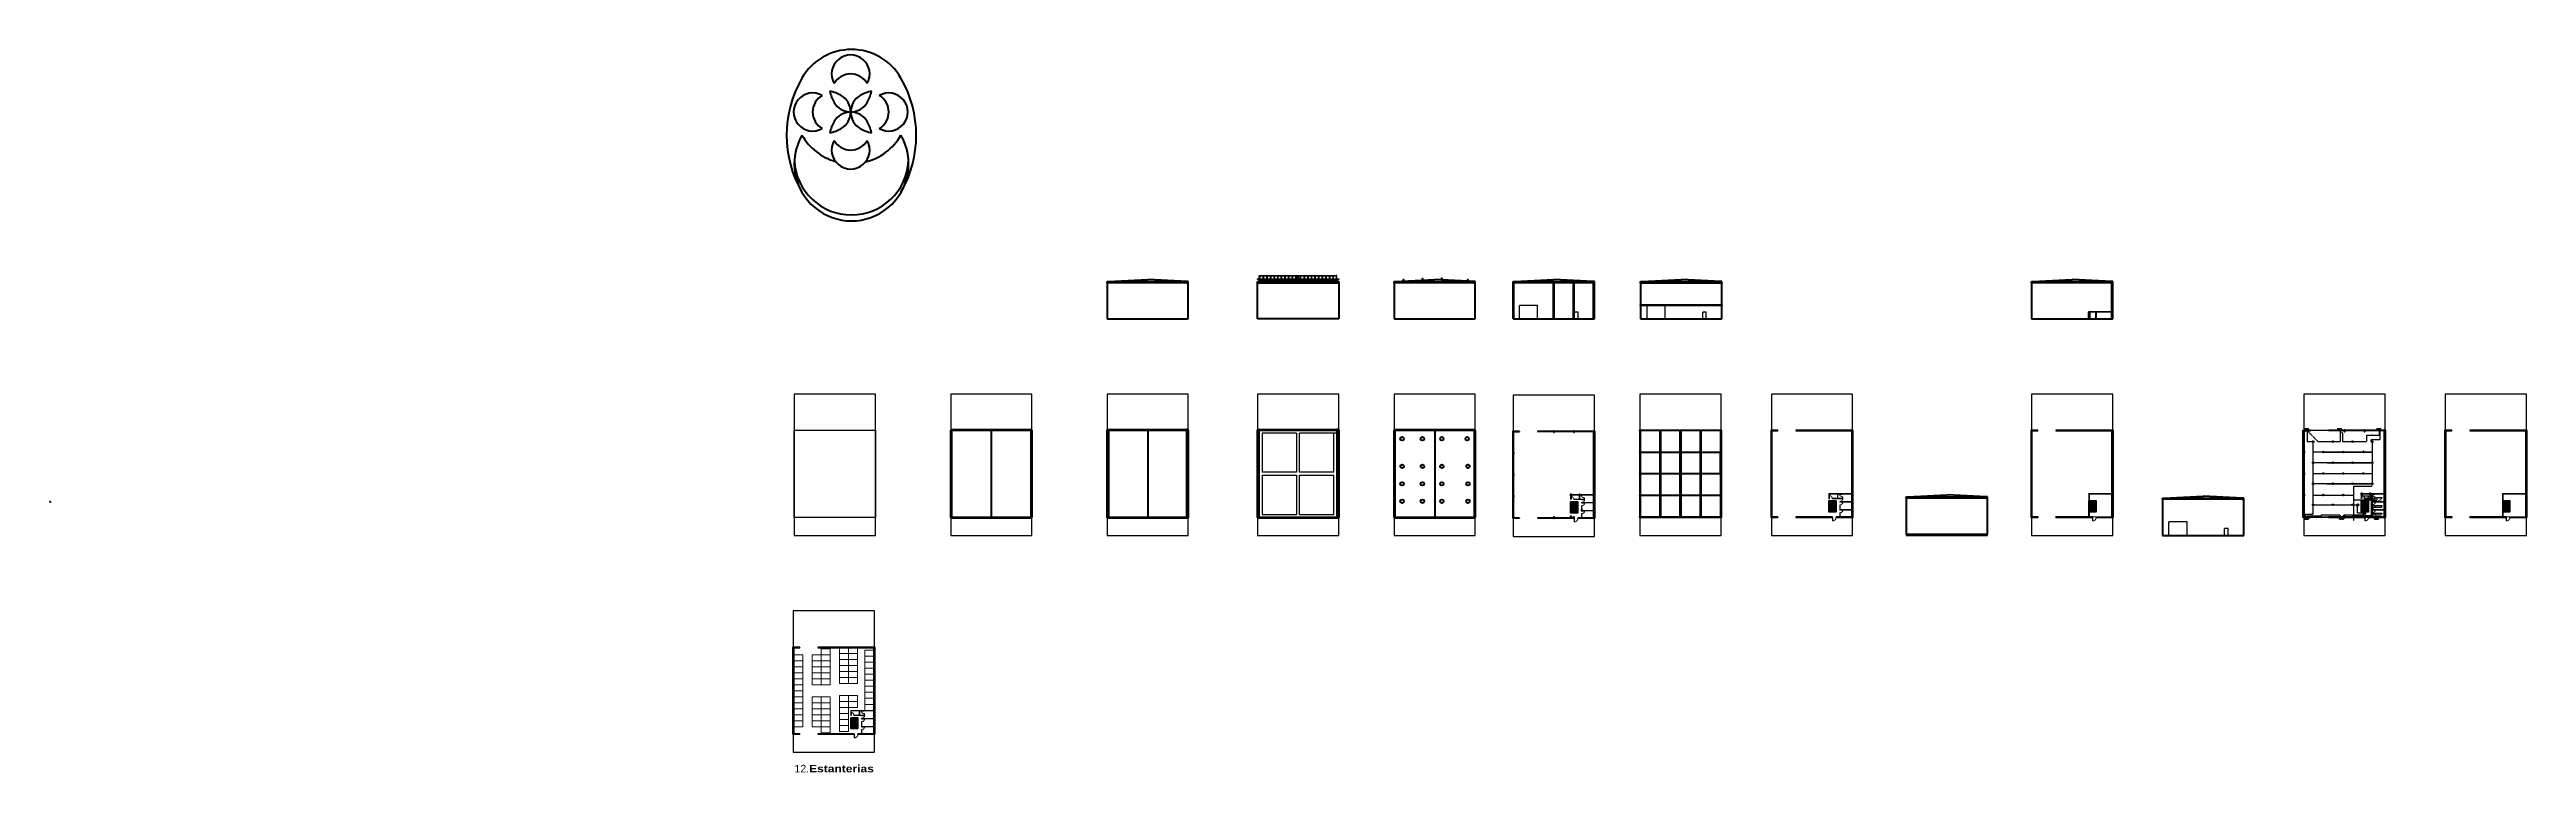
# Model space of a CAD drawing. Header units: metres. Extents: x -229 to 595, y -60 to 181.
import ezdxf

# ---------------------------------------------------------------- set-up
doc = ezdxf.new("R2010")
doc.units = ezdxf.units.M
for name, pattern in [('ACAD_ISO02W100', [15, 12, -3]), ('DASHDOT', [1, 0.5, -0.25, 0, -0.25]), ('DASHED', [0.75, 0.5, -0.25]), ('HIDDEN2', [0.1875, 0.125, -0.0625])]:
    doc.linetypes.add(name, pattern=pattern)
for name, color, linetype, lineweight in [('0-Object', 7, 'Continuous', 50), ('0-Sketch', 1, 'ACAD_ISO02W100', 15), ('A-COLS', 1, 'Continuous', 50), ('A-DOOR', 251, 'Continuous', 18), ('A-EQPM', 46, 'Continuous', 18), ('A-FURN', 46, 'Continuous', 18), ('A-ROOF', 201, 'Continuous', 53), ('A-WALL', 7, 'Continuous', 60), ('E-POWR', 3, 'DASHED', 15), ('S-BEAM', 1, 'Continuous', 50), ('S-STRS', 4, 'Continuous', 40), ('S-WALL', 7, 'Continuous', 60)]:
    doc.layers.add(name, color=color, linetype=linetype, lineweight=lineweight)
for name, color, linetype in [('C-FENC', 212, 'Continuous'), ('E-CABL', 201, 'HIDDEN2'), ('S-DECK', 211, 'Continuous'), ('S-FNDN', 8, 'Continuous'), ('S-PLAT', 72, 'Continuous'), ('V-BNDY', 3, 'Continuous')]:
    doc.layers.add(name, color=color, linetype=linetype)
doc.styles.get("Standard").update_dxf_attribs({"font": 'arial.ttf'})

msp = doc.modelspace()

# ---------------------------------------------------------------- texts
at = {"layer": '0-Sketch', "insert": (19.06, -57.33), "char_height": 2.5, "attachment_point": 1}
msp.add_mtext_dynamic_manual_height_columns('{\\C5;12.\\fArial Black|b0|i0|c0|p0;Estanterias }', width=26.392, gutter_width=12.5, heights=[0], dxfattribs=at)

# ---------------------------------------------------------------- blocks, each defined once
blk = doc.blocks.new('.')
at = {"color": 3}
blk.add_lwpolyline([(-885, 8066.1), (-890.1, 8066.1), (-890.1, 8068.4), (-885, 8068.4)], dxfattribs=at)
blk = doc.blocks.new('tablero de distribucion')
at = {"color": 1}
blk.add_line((-885, 8068.4), (-885, 8066.1), dxfattribs=at)
blk.add_solid([(-885, 8068.4), (-885, 8066.1), (-890.1, 8066.1)])
at = {"color": 3}
blk.add_blockref('.', (0, 0), dxfattribs=at)
blk = doc.blocks.new('CAJA DE LLEGADA')
blk.add_line((711.01, -115.77), (711.35, -115.77))
at = {"color": 5}
blk.add_lwpolyline([(711.29, -115.71), (711.29, -115.82), (711.06, -115.82), (711.06, -115.71)], close=True, dxfattribs=at)
blk = doc.blocks.new('Tierra')
at = {"color": 2}
for p, q in [((-77241, 483), (-77234, 483)), ((-77240, 482), (-77235, 482)), ((-77236, 480), (-77239, 480)), ((-77237, 483), (-77237, 485))]:
    blk.add_line(p, q, dxfattribs=at)
blk = doc.blocks.new('Lámpara - RETIE Norma Colombiana')
at = {"layer": '0-Object', "lineweight": 30}
for q in [(-4, 9), (-4, 1), (4, 9), (4, 1)]:
    blk.add_line((0, 5), q, dxfattribs=at)
blk.add_circle((0, 5), 5, dxfattribs=at)
blk = doc.blocks.new('LAMPARA')
at = {"color": 1}
for p, q in [((711.81, -116.75), (711.81, -116.72)), ((711.81, -116.73), (712.07, -116.73)), ((711.81, -116.74), (712.07, -116.74)), ((711.82, -116.74), (711.82, -116.73)), ((712.07, -116.72), (712.07, -116.75)), ((712.07, -116.73), (712.07, -116.74))]:
    blk.add_line(p, q, dxfattribs=at)
blk.add_line((711.97, -116.73), (711.97, -116.63))
blk = doc.blocks.new('LAMPARA 2')
at = {"xscale": 5, "yscale": 5, "zscale": 5}
blk.add_blockref('LAMPARA', (-3026.34, 608.13), dxfattribs=at)
blk = doc.blocks.new('interruptor bipolar -  RETIE Norma Colombiana')
at = {"layer": '0-Object', "lineweight": 30}
for p, q in [((1, 5), (5, 12)), ((4, 10), (7, 9)), ((5, 12), (7, 10))]:
    blk.add_line(p, q, dxfattribs=at)
blk.add_circle((0, 2), 2.5, dxfattribs=at)
blk = doc.blocks.new('*U95')
at = {"color": 1}
blk.add_line((-77214, 507), (-77214, 539), dxfattribs=at)
blk.add_arc((-77214, 481), 26.3, 0, 180, dxfattribs=at)
blk = doc.blocks.new('Interruptor con luz piloto -  RETIE Norma Colombiana')
at = {"layer": '0-Object', "lineweight": 30}
for p, q in [((-1, 0), (1, 5)), ((1, 0), (-1, 5)), ((1, 5), (5, 12))]:
    blk.add_line(p, q, dxfattribs=at)
blk.add_circle((0, 2), 2.5, dxfattribs=at)
blk = doc.blocks.new('cAJA')
at = {"color": 1, "linetype": 'DASHDOT'}
for p, q in [((542.32, 26.8), (542.66, 26.8)), ((542.32, 26.66), (542.66, 26.66)), ((542.34, 26.82), (542.34, 26.63)), ((542.64, 26.82), (542.64, 26.63))]:
    blk.add_line(p, q, dxfattribs=at)
blk.add_lwpolyline([(542.26, 26.73), (542.4, 26.73), (542.58, 26.73), (542.72, 26.73)])
at = {"color": 1}
blk.add_lwpolyline([(542.58, 26.69), (542.4, 26.69), (542.4, 26.76), (542.58, 26.76)], close=True, dxfattribs=at)

# ---------------------------------------------------------------- linework, layer by layer
for p, q in [((260.14, 91), (260.14, 95.5)), ((266.14, 95.5), (260.14, 95.5)), ((266.14, 91), (266.14, 95.5)), ((278.39, 91), (278.39, 93.3)), ((279.59, 93.3), (278.39, 93.3)), ((279.59, 91), (279.59, 93.3)), ((302.52, 91), (302.52, 95.5)), ((308.52, 95.5), (302.52, 95.5)), ((302.52, 91), (302.52, 95.5)), ((308.52, 95.5), (302.52, 95.5)), ((308.52, 91), (308.52, 95.5)), ((308.52, 91), (308.52, 95.5)), ((321.01, 91), (321.01, 93.3)), ((322.21, 93.3), (321.01, 93.3)), ((321.01, 91), (321.01, 93.3)), ((322.21, 93.3), (321.01, 93.3)), ((322.21, 91), (322.21, 93.3)), ((322.21, 91), (322.21, 93.3)), ((258.14, 53.53), (258.14, 42.18)), ((260.14, 53.53), (258.14, 53.53)), ((260.14, 53.68), (260.14, 53.53)), ((266.14, 53.68), (266.14, 53.53)), ((271.49, 53.53), (266.14, 53.53)), ((266.14, 53.53), (284.84, 53.53)), ((284.84, 53.53), (271.49, 53.53)), ((284.84, 39.18), (284.84, 53.53)), ((313.62, 53.85), (300.27, 53.85)), ((300.27, 53.85), (300.27, 42.5)), ((326.97, 53.85), (313.62, 53.85)), ((326.97, 39.5), (326.97, 53.85)), ((346.01, 54), (346.01, 53.85)), ((352.01, 54), (352.01, 53.85)), ((432.46, 54), (432.46, 53.85)), ((438.46, 54), (438.46, 53.85)), ((533.98, 53.85), (520.63, 53.85)), ((523.02, 53.85), (521.02, 53.85)), ((521.02, 53.85), (521.02, 42.5)), ((523.02, 54), (523.02, 53.85)), ((529.02, 54), (529.02, 53.85)), ((534.37, 53.85), (529.02, 53.85)), ((529.02, 53.85), (547.72, 53.85)), ((547.33, 53.85), (533.98, 53.85)), ((547.72, 53.85), (534.37, 53.85)), ((547.72, 39.5), (547.72, 53.85)), ((570.02, 54), (570.02, 53.85)), ((576.02, 54), (576.02, 53.85)), ((258.14, 42.18), (258.14, 24.83)), ((300.27, 42.5), (300.27, 25.15)), ((521.02, 42.5), (521.02, 25.15)), ((284.84, 24.83), (284.84, 39.18)), ((326.97, 25.15), (326.97, 39.5)), ((547.72, 25.15), (547.72, 39.5)), ((258.14, 24.83), (260.14, 24.83)), ((258.14, 24.83), (260.14, 24.83)), ((260.14, 24.83), (260.14, 24.68)), ((266.14, 24.83), (266.14, 24.68)), ((266.14, 24.83), (271.49, 24.83)), ((271.49, 24.83), (273.89, 24.83)), ((274.99, 24.83), (278.3, 24.83)), ((278.3, 24.68), (278.3, 24.83)), ((279.5, 24.83), (279.5, 24.68)), ((279.5, 24.83), (284.84, 24.83)), ((300.27, 25.15), (313.62, 25.15)), ((313.62, 25.15), (326.97, 25.15)), ((346.01, 25.15), (346.01, 25)), ((352.01, 25.15), (352.01, 25)), ((364.15, 25), (364.15, 25.15)), ((365.35, 25), (365.35, 25.15)), ((450.61, 25), (450.61, 25.15)), ((451.81, 25.15), (457.16, 25.15)), ((451.81, 25), (451.81, 25.15)), ((520.63, 25.15), (533.98, 25.15)), ((521.02, 25.15), (523.02, 25.15)), ((521.02, 25.15), (523.02, 25.15)), ((523.02, 25.15), (523.02, 25)), ((529.02, 25.15), (534.37, 25.15)), ((529.02, 25.15), (529.02, 25)), ((533.98, 25.15), (547.33, 25.15)), ((534.37, 25.15), (536.77, 25.15)), ((537.87, 25.15), (541.18, 25.15)), ((541.18, 25), (541.18, 25.15)), ((542.38, 25.15), (547.72, 25.15)), ((542.38, 25.15), (542.38, 25)), ((588.17, 25), (588.17, 25.15)), ((589.37, 25.15), (594.72, 25.15)), ((589.37, 25), (589.37, 25.15)), ((476.02, 19), (476.02, 23.5)), ((482.02, 23.5), (476.02, 23.5)), ((482.02, 19), (482.02, 23.5)), ((494.52, 19), (494.52, 21.3)), ((495.72, 21.3), (494.52, 21.3)), ((495.72, 19), (495.72, 21.3)), ((20.81, -18.13), (20.81, -18.28)), ((26.81, -18.13), (26.81, -18.28)), ((20.81, -46.98), (20.81, -47.13)), ((26.81, -46.98), (26.81, -47.13)), ((38.96, -47.13), (38.96, -46.98)), ((40.16, -47.13), (40.16, -46.98))]:
    msp.add_line(p, q)
for points in [[(19, 25), (19, 54), (46, 54), (46, 25)], [(300.12, 25), (300.12, 54), (327.12, 54), (327.12, 25)], [(520.48, 25), (520.48, 54), (547.48, 54), (547.48, 25)]]:
    msp.add_lwpolyline(points, close=True)
for points in [[(260.14, 24.68), (257.99, 24.68), (257.99, 53.68), (260.14, 53.68)], [(266.14, 53.68), (284.99, 53.68), (284.99, 24.68), (279.49, 24.68)], [(523.02, 25), (520.87, 25), (520.87, 54), (523.02, 54)], [(529.02, 54), (547.87, 54), (547.87, 25), (542.37, 25)], [(364.25, 25), (364.16, 25)], [(450.71, 25), (450.61, 25)], [(536.77, 25), (529.02, 25)], [(541.27, 25), (537.97, 25)], [(588.27, 25), (588.17, 25)], [(273.89, 24.68), (266.14, 24.68)], [(278.39, 24.68), (275.09, 24.68)], [(39.06, -47.13), (38.96, -47.13)]]:
    msp.add_lwpolyline(points)
at = {"layer": '0-Object'}
for centre, radius, start, end in [((38.01, 161.61), 19, 30, 150), ((37.75, 172.49), 6.33, 330, 210), ((54.46, 152.11), 38, 150, 210), ((25.09, 159.83), 6.33, 60, 300), ((31.42, 159.83), 6.33, 120, 240), ((28.25, 154.34), 12.67, 60, 78.22594), ((43.24, 169.33), 12.67, 191.77406, 210), ((37.75, 166.16), 6.33, 30, 150), ((31.42, 159.83), 6.33, 300, 60), ((44.09, 159.83), 6.33, 120, 240), ((47.25, 154.34), 12.67, 101.77406, 120), ((32.27, 169.33), 12.67, 330, 348.22594), ((50.42, 159.83), 6.33, 240, 120), ((44.09, 159.83), 6.33, 300, 60), ((21.56, 152.11), 38, 330, 30), ((43.24, 150.33), 12.67, 150, 168.22594), ((37.75, 166.16), 6.33, 210, 330), ((37.75, 153.49), 6.33, 30, 150), ((32.27, 150.33), 12.67, 11.77406, 30), ((38.01, 142.61), 19, 150, 30), ((38.01, 161.61), 19, 210, 253.70377), ((28.25, 165.31), 12.67, 281.77406, 300), ((37.75, 147.16), 6.33, 150, 30), ((37.75, 153.49), 6.33, 210, 330), ((47.25, 165.31), 12.67, 240, 258.22594), ((38.01, 161.61), 19, 284.26729, 330), ((38.01, 144.61), 19, 183.01696, 356.98304)]:
    msp.add_arc(centre, radius, start, end, dxfattribs=at)
at = {"layer": '0-Sketch'}
for p, q in [((30.96, -46.73), (30.96, -46.73)), ((30.96, -46.98), (30.96, -46.98))]:
    msp.add_line(p, q, dxfattribs=at)
at = {"layer": 'A-COLS'}
for p, q in [((300.13, 53.85), (300.13, 46.73)), ((300.27, 53.85), (300.27, 46.73)), ((306.94, 54), (306.94, 53.85)), ((313.62, 54), (313.62, 53.85)), ((313.62, 53.85), (313.7, 53.85)), ((320.31, 54), (320.31, 53.85)), ((320.31, 53.85), (320.38, 53.85)), ((326.97, 53.85), (326.97, 46.73)), ((327.12, 53.85), (327.12, 46.73)), ((527.3, 54), (527.3, 53.85)), ((533.99, 54), (533.99, 53.85)), ((533.99, 53.85), (534.06, 53.85)), ((540.67, 54), (540.67, 53.85)), ((540.67, 53.85), (540.75, 53.85)), ((300.13, 46.58), (300.13, 39.58)), ((300.27, 46.58), (300.27, 39.58)), ((320.31, 46.85), (320.23, 46.85)), ((320.31, 46.85), (320.38, 46.85)), ((320.31, 46.73), (320.31, 46.58)), ((326.97, 39.58), (326.97, 46.58)), ((327.12, 46.58), (327.12, 39.58)), ((540.67, 46.85), (540.6, 46.85)), ((540.67, 46.85), (540.75, 46.85)), ((540.67, 46.73), (540.67, 46.58)), ((300.13, 39.43), (300.13, 32.43)), ((300.27, 39.43), (300.27, 32.43)), ((326.97, 39.43), (326.97, 32.43)), ((327.12, 39.43), (327.12, 32.43)), ((300.13, 32.28), (300.13, 25.34)), ((300.27, 32.28), (300.27, 25.34)), ((306.94, 32.55), (306.94, 32.28)), ((313.62, 32.55), (313.62, 32.43)), ((326.97, 32.28), (326.97, 25.15)), ((327.12, 32.28), (327.12, 25.15)), ((527.3, 32.55), (527.3, 32.28)), ((533.99, 32.55), (533.99, 32.43))]:
    msp.add_line(p, q, dxfattribs=at)
for points in [[(300.37, 102.92), (300.37, 103), (300.87, 103), (313.86, 103), (313.86, 102.85), (300.37, 102.85)], [(300.37, 102.92), (300.37, 103), (300.87, 103), (313.86, 103), (313.86, 102.85), (300.37, 102.85)], [(300.37, 95.58), (300.37, 95.65), (300.87, 95.65), (313.86, 95.65), (313.86, 95.5), (300.37, 95.5)], [(300.37, 95.58), (300.37, 95.65), (300.87, 95.65), (313.86, 95.65), (313.86, 95.5), (300.37, 95.5)], [(300.13, 53.92), (300.13, 54), (300.63, 54), (313.62, 54), (313.62, 53.85), (300.13, 53.85)], [(306.94, 53.85), (307.01, 53.85), (307.01, 46.73), (306.86, 46.73), (306.86, 53.85)], [(313.62, 53.85), (313.7, 53.85), (313.7, 46.73), (313.55, 46.73), (313.55, 53.85)], [(320.31, 53.85), (320.38, 53.85), (320.38, 46.73), (320.23, 46.73), (320.23, 53.85)], [(300.13, 46.65), (300.13, 46.73), (300.63, 46.73), (313.62, 46.73), (313.62, 46.58), (300.13, 46.58)], [(306.94, 46.58), (307.01, 46.58), (307.01, 39.58), (306.86, 39.58), (306.86, 46.58)], [(313.62, 46.58), (313.7, 46.58), (313.7, 39.58), (313.55, 39.58), (313.55, 46.58)], [(320.31, 46.58), (320.38, 46.58), (320.38, 39.58), (320.23, 39.58), (320.23, 46.58)], [(300.13, 39.5), (300.13, 39.58), (300.63, 39.58), (313.62, 39.58), (313.62, 39.43), (300.13, 39.43)], [(306.94, 39.43), (307.01, 39.43), (307.01, 32.43), (306.86, 32.43), (306.86, 39.43)], [(313.62, 39.43), (313.7, 39.43), (313.7, 32.43), (313.55, 32.43), (313.55, 39.43)], [(320.31, 39.43), (320.38, 39.43), (320.38, 32.43), (320.23, 32.43), (320.23, 39.43)], [(300.13, 32.35), (300.13, 32.43), (300.63, 32.43), (313.62, 32.43), (313.62, 32.28), (300.13, 32.28)], [(300.13, 25.08), (300.13, 25.15), (300.63, 25.15), (313.62, 25.15), (313.62, 25), (300.13, 25)], [(306.94, 32.27), (307.01, 32.27), (307.01, 25.15), (306.86, 25.15), (306.86, 32.27)], [(313.62, 32.27), (313.69, 32.27), (313.69, 25.15), (313.54, 25.15), (313.54, 32.27)], [(320.31, 32.27), (320.38, 32.27), (320.38, 25.15), (320.23, 25.15), (320.23, 32.27)]]:
    msp.add_lwpolyline(points, close=True, dxfattribs=at)
for points in [[(327.36, 102.85), (313.86, 102.85), (313.86, 103), (327.36, 103), (327.36, 102.85)], [(327.36, 102.85), (313.86, 102.85), (313.86, 103), (327.36, 103), (327.36, 102.85)], [(327.36, 95.5), (313.86, 95.5), (313.86, 95.65), (327.36, 95.65), (327.36, 95.5)], [(327.36, 95.5), (313.86, 95.5), (313.86, 95.65), (327.36, 95.65), (327.36, 95.5)], [(327.12, 53.85), (313.62, 53.85), (313.62, 54), (327.12, 54), (327.12, 53.85)], [(327.12, 46.58), (313.62, 46.58), (313.62, 46.73), (327.12, 46.73), (327.12, 46.58)], [(327.12, 39.43), (313.62, 39.43), (313.62, 39.58), (327.12, 39.58), (327.12, 39.43)], [(327.12, 32.28), (313.62, 32.28), (313.62, 32.43), (327.12, 32.43), (327.12, 32.28)], [(327.12, 25), (313.62, 25), (313.62, 25.15), (327.12, 25.15), (327.12, 25)]]:
    msp.add_lwpolyline(points, dxfattribs=at)
at = {"layer": 'A-DOOR'}
for points in [[(277.24, 31.04), (277.24, 31.94), (277.34, 31.94), (277.34, 31.04)], [(280.66, 32.43), (281.56, 32.43), (281.56, 32.33), (280.66, 32.33)], [(280.83, 30.89), (281.73, 30.89), (281.73, 30.79), (280.83, 30.79)], [(280.84, 29.78), (281.74, 29.78), (281.74, 29.68), (280.84, 29.68)], [(280.84, 27.13), (281.74, 27.13), (281.74, 27.03), (280.84, 27.03)], [(363.11, 31.36), (363.11, 32.26), (363.21, 32.26), (363.21, 31.36)], [(364.15, 25), (364.25, 25), (364.25, 23.8), (364.15, 23.8)], [(366.53, 32.75), (367.43, 32.75), (367.43, 32.65), (366.53, 32.65)], [(366.7, 31.21), (367.6, 31.21), (367.6, 31.11), (366.7, 31.11)], [(366.71, 30.1), (367.61, 30.1), (367.61, 30), (366.71, 30)], [(366.71, 27.45), (367.61, 27.45), (367.61, 27.35), (366.71, 27.35)], [(450.61, 25), (450.71, 25), (450.71, 23.8), (450.61, 23.8)], [(540.12, 31.36), (540.12, 32.26), (540.22, 32.26), (540.22, 31.36)], [(541.17, 25), (541.27, 25), (541.27, 23.8), (541.17, 23.8)], [(543.54, 32.75), (544.44, 32.75), (544.44, 32.65), (543.54, 32.65)], [(543.71, 31.21), (544.61, 31.21), (544.61, 31.11), (543.71, 31.11)], [(543.72, 30.1), (544.62, 30.1), (544.62, 30), (543.72, 30)], [(543.72, 27.45), (544.62, 27.45), (544.62, 27.35), (543.72, 27.35)], [(588.17, 25), (588.27, 25), (588.27, 23.8), (588.17, 23.8)], [(278.29, 24.68), (278.39, 24.68), (278.39, 23.48), (278.29, 23.48)], [(37.91, -40.77), (37.91, -39.87), (38.01, -39.87), (38.01, -40.77)], [(41.33, -39.38), (42.23, -39.38), (42.23, -39.48), (41.33, -39.48)], [(41.5, -40.92), (42.4, -40.92), (42.4, -41.02), (41.5, -41.02)], [(38.96, -47.13), (39.06, -47.13), (39.06, -48.33), (38.96, -48.33)], [(41.51, -42.03), (42.41, -42.03), (42.41, -42.13), (41.51, -42.13)], [(41.51, -44.68), (42.41, -44.68), (42.41, -44.78), (41.51, -44.78)]]:
    msp.add_lwpolyline(points, close=True, dxfattribs=at)
at = {"layer": 'A-DOOR', "linetype": 'HIDDEN2'}
for centre, radius, start, end in [((277.22, 31.01), 0.933, 352.30395, 82.30395), ((281.51, 32.38), 0.851, 183.36646, 273.36646), ((280.81, 30.91), 0.933, 262.30395, 352.30395), ((280.82, 29.8), 0.933, 262.30395, 352.30395), ((280.82, 27.15), 0.933, 262.30395, 352.30395), ((363.08, 31.34), 0.933, 352.30395, 82.30395), ((364.2, 24.95), 1.15, 272.48955, 2.48955), ((367.38, 32.7), 0.851, 183.36646, 273.36646), ((366.67, 31.24), 0.933, 262.30395, 352.30395), ((366.68, 30.12), 0.933, 262.30395, 352.30395), ((366.68, 27.48), 0.933, 262.30395, 352.30395), ((450.66, 24.95), 1.15, 272.48955, 2.48955), ((540.1, 31.34), 0.933, 352.30395, 82.30395), ((541.22, 24.95), 1.15, 272.48955, 2.48955), ((544.39, 32.7), 0.851, 183.36646, 273.36646), ((543.69, 31.24), 0.933, 262.30395, 352.30395), ((543.7, 30.12), 0.933, 262.30395, 352.30395), ((543.7, 27.48), 0.933, 262.30395, 352.30395), ((588.22, 24.95), 1.15, 272.48955, 2.48955), ((278.34, 24.63), 1.15, 272.48955, 2.48955), ((37.88, -40.79), 0.933, 352.30395, 82.30395), ((42.18, -39.43), 0.851, 183.36646, 273.36646), ((41.47, -40.89), 0.933, 262.30395, 352.30395), ((39.01, -47.18), 1.15, 272.48955, 2.48955), ((41.48, -42), 0.933, 262.30395, 352.30395), ((41.48, -44.65), 0.933, 262.30395, 352.30395)]:
    msp.add_arc(centre, radius, start, end, dxfattribs=at)
at = {"layer": 'A-EQPM'}
for points in [[(21.86, -20.73), (21.86, -22.73), (18.86, -22.73), (18.86, -20.73)], [(21.86, -22.73), (21.86, -24.73), (18.86, -24.73), (18.86, -22.73)], [(27.96, -20.73), (27.96, -22.73), (24.96, -22.73), (24.96, -20.73)], [(27.96, -22.73), (27.96, -24.73), (24.96, -24.73), (24.96, -22.73)], [(30.96, -18.73), (30.96, -20.73), (27.96, -20.73), (27.96, -18.73)], [(30.96, -20.73), (30.96, -22.73), (27.96, -22.73), (27.96, -20.73)], [(30.96, -22.73), (30.96, -24.73), (27.96, -24.73), (27.96, -22.73)], [(37.06, -18.28), (37.06, -20.28), (34.06, -20.28), (34.06, -18.28)], [(37.06, -18.28), (37.06, -20.28), (34.06, -20.28), (34.06, -18.28)], [(37.06, -20.28), (37.06, -22.28), (34.06, -22.28), (34.06, -20.28)], [(37.06, -20.28), (37.06, -22.28), (34.06, -22.28), (34.06, -20.28)], [(37.06, -22.28), (37.06, -24.28), (34.06, -24.28), (34.06, -22.28)], [(37.06, -22.28), (37.06, -24.28), (34.06, -24.28), (34.06, -22.28)], [(37.06, -24.28), (37.06, -26.28), (34.06, -26.28), (34.06, -24.28)], [(37.06, -24.28), (37.06, -26.28), (34.06, -26.28), (34.06, -24.28)], [(40.06, -18.28), (40.06, -20.28), (37.06, -20.28), (37.06, -18.28)], [(40.06, -20.28), (40.06, -22.28), (37.06, -22.28), (37.06, -20.28)], [(40.06, -22.28), (40.06, -24.28), (37.06, -24.28), (37.06, -22.28)], [(40.06, -24.28), (40.06, -26.28), (37.06, -26.28), (37.06, -24.28)], [(45.47, -19.2), (45.47, -21.2), (42.47, -21.2), (42.47, -19.2)], [(45.47, -21.2), (45.47, -23.2), (42.47, -23.2), (42.47, -21.2)], [(45.47, -23.2), (45.47, -25.2), (42.47, -25.2), (42.47, -23.2)], [(21.86, -24.73), (21.86, -26.73), (18.86, -26.73), (18.86, -24.73)], [(21.86, -26.73), (21.86, -28.73), (18.86, -28.73), (18.86, -26.73)], [(21.86, -28.73), (21.86, -30.73), (18.86, -30.73), (18.86, -28.73)], [(21.86, -30.73), (21.86, -32.73), (18.86, -32.73), (18.86, -30.73)], [(21.86, -32.73), (21.86, -34.73), (18.86, -34.73), (18.86, -32.73)], [(27.96, -24.73), (27.96, -26.73), (24.96, -26.73), (24.96, -24.73)], [(27.96, -26.73), (27.96, -28.73), (24.96, -28.73), (24.96, -26.73)], [(27.96, -28.73), (27.96, -30.73), (24.96, -30.73), (24.96, -28.73)], [(30.96, -24.73), (30.96, -26.73), (27.96, -26.73), (27.96, -24.73)], [(30.96, -26.73), (30.96, -28.73), (27.96, -28.73), (27.96, -26.73)], [(30.96, -28.73), (30.96, -30.73), (27.96, -30.73), (27.96, -28.73)], [(37.06, -26.28), (37.06, -28.28), (34.06, -28.28), (34.06, -26.28)], [(37.06, -26.28), (37.06, -28.28), (34.06, -28.28), (34.06, -26.28)], [(37.06, -28.28), (37.06, -30.28), (34.06, -30.28), (34.06, -28.28)], [(37.06, -28.28), (37.06, -30.28), (34.06, -30.28), (34.06, -28.28)], [(40.06, -26.28), (40.06, -28.28), (37.06, -28.28), (37.06, -26.28)], [(40.06, -28.28), (40.06, -30.28), (37.06, -30.28), (37.06, -28.28)], [(45.47, -25.2), (45.47, -27.2), (42.47, -27.2), (42.47, -25.2)], [(45.47, -27.2), (45.47, -29.2), (42.47, -29.2), (42.47, -27.2)], [(45.47, -29.2), (45.47, -31.2), (42.47, -31.2), (42.47, -29.2)], [(45.47, -31.2), (45.47, -33.2), (42.47, -33.2), (42.47, -31.2)], [(21.86, -34.73), (21.86, -36.73), (18.86, -36.73), (18.86, -34.73)], [(21.86, -36.73), (21.86, -38.73), (18.86, -38.73), (18.86, -36.73)], [(21.86, -38.73), (21.86, -40.73), (18.86, -40.73), (18.86, -38.73)], [(21.86, -40.73), (21.86, -42.73), (18.86, -42.73), (18.86, -40.73)], [(27.96, -34.73), (27.96, -36.73), (24.96, -36.73), (24.96, -34.73)], [(27.96, -36.73), (27.96, -38.73), (24.96, -38.73), (24.96, -36.73)], [(27.96, -38.73), (27.96, -40.73), (24.96, -40.73), (24.96, -38.73)], [(27.96, -40.73), (27.96, -42.73), (24.96, -42.73), (24.96, -40.73)], [(30.96, -34.73), (30.96, -36.73), (27.96, -36.73), (27.96, -34.73)], [(30.96, -36.73), (30.96, -38.73), (27.96, -38.73), (27.96, -36.73)], [(30.96, -38.73), (30.96, -40.73), (27.96, -40.73), (27.96, -38.73)], [(30.96, -40.73), (30.96, -42.73), (27.96, -42.73), (27.96, -40.73)], [(37.06, -34.28), (37.06, -36.28), (34.06, -36.28), (34.06, -34.28)], [(37.06, -34.28), (37.06, -36.28), (34.06, -36.28), (34.06, -34.28)], [(37.06, -36.28), (37.06, -38.28), (34.06, -38.28), (34.06, -36.28)], [(37.06, -36.28), (37.06, -38.28), (34.06, -38.28), (34.06, -36.28)], [(37.06, -38.28), (37.06, -40.28), (34.06, -40.28), (34.06, -38.28)], [(37.06, -38.28), (37.06, -40.28), (34.06, -40.28), (34.06, -38.28)], [(37.06, -40.28), (37.06, -42.28), (34.06, -42.28), (34.06, -40.28)], [(37.06, -40.28), (37.06, -42.28), (34.06, -42.28), (34.06, -40.28)], [(40.06, -34.28), (40.06, -36.28), (37.06, -36.28), (37.06, -34.28)], [(40.06, -36.28), (40.06, -38.28), (37.06, -38.28), (37.06, -36.28)], [(45.47, -33.2), (45.47, -35.2), (42.47, -35.2), (42.47, -33.2)], [(45.47, -35.2), (45.47, -37.2), (42.47, -37.2), (42.47, -35.2)], [(45.47, -37.2), (45.47, -39.2), (42.47, -39.2), (42.47, -37.2)], [(21.86, -42.73), (21.86, -44.73), (18.86, -44.73), (18.86, -42.73)], [(27.96, -42.73), (27.96, -44.73), (24.96, -44.73), (24.96, -42.73)], [(30.96, -42.73), (30.96, -44.73), (27.96, -44.73), (27.96, -42.73)], [(30.96, -44.73), (30.96, -46.73), (27.96, -46.73), (27.96, -44.73)], [(37.06, -42.28), (37.06, -44.28), (34.06, -44.28), (34.06, -42.28)], [(37.06, -42.28), (37.06, -44.28), (34.06, -44.28), (34.06, -42.28)], [(37.06, -44.28), (37.06, -46.28), (34.06, -46.28), (34.06, -44.28)], [(37.06, -44.28), (37.06, -46.28), (34.06, -46.28), (34.06, -44.28)]]:
    msp.add_lwpolyline(points, close=True, dxfattribs=at)
at = {"layer": 'A-FURN'}
for p, q in [((284.84, 32.58), (277.09, 32.58)), ((277.09, 32.58), (281.53, 32.58)), ((277.09, 32.58), (277.09, 30.89)), ((277.24, 31.04), (277.09, 31.04)), ((277.24, 31.04), (277.24, 32.43)), ((277.24, 32.43), (281.56, 32.43)), ((279.96, 31.04), (278.14, 31.04)), ((278.14, 31.04), (278.14, 30.89)), ((278.14, 30.89), (279.96, 30.89)), ((279.96, 32.43), (279.96, 31.04)), ((279.96, 30.89), (281.71, 30.89)), ((280.11, 31.04), (280.11, 32.43)), ((280.11, 31.04), (280.83, 31.04)), ((284.84, 29.93), (280.69, 29.93)), ((280.69, 29.93), (280.69, 29.78)), ((284.84, 29.78), (280.69, 29.78)), ((280.69, 28.86), (280.69, 27.11)), ((280.69, 28.86), (280.84, 28.86)), ((280.69, 27.11), (284.84, 27.11)), ((280.69, 26.23), (280.69, 24.83)), ((280.69, 26.22), (280.84, 26.22)), ((280.83, 31.04), (281.56, 31.04)), ((280.84, 27.26), (280.84, 28.86)), ((284.84, 27.28), (280.84, 27.28)), ((280.84, 26.22), (280.84, 24.83)), ((281.56, 32.43), (281.71, 32.43)), ((281.56, 31.53), (281.56, 31.04)), ((281.56, 31.53), (281.71, 31.53)), ((281.64, 32.43), (284.84, 32.43)), ((281.71, 31.04), (281.71, 31.53)), ((281.71, 30.89), (281.71, 31.04)), ((284.84, 27.28), (284.84, 27.13)), ((284.84, 26.95), (284.84, 26.8)), ((370.71, 32.9), (362.96, 32.9)), ((362.96, 32.9), (367.39, 32.9)), ((362.96, 32.9), (362.96, 31.21)), ((363.11, 31.21), (362.96, 31.21)), ((363.11, 31.36), (363.11, 32.75)), ((363.11, 32.75), (367.43, 32.75)), ((363.11, 31.36), (363.11, 31.21)), ((365.82, 31.36), (364.01, 31.36)), ((364.01, 31.21), (364.01, 31.36)), ((364.01, 31.21), (365.82, 31.21)), ((365.82, 32.75), (365.82, 31.36)), ((365.82, 31.21), (367.58, 31.21)), ((365.97, 31.36), (365.97, 32.75)), ((365.97, 31.36), (366.7, 31.36)), ((370.71, 30.25), (366.56, 30.25)), ((366.56, 30.25), (366.56, 30.1)), ((370.71, 30.1), (366.56, 30.1)), ((366.56, 29.18), (366.71, 29.18)), ((366.56, 29.18), (366.56, 27.43)), ((366.56, 27.43), (370.71, 27.43)), ((366.56, 26.55), (366.56, 25.15)), ((366.56, 26.54), (366.71, 26.54)), ((366.7, 31.36), (367.43, 31.36)), ((366.71, 27.58), (366.71, 29.18)), ((370.71, 27.6), (366.71, 27.6)), ((366.71, 26.54), (366.71, 25.15)), ((367.43, 32.75), (367.58, 32.75)), ((367.43, 31.85), (367.58, 31.85)), ((367.43, 31.85), (367.43, 31.36)), ((367.58, 32.75), (370.71, 32.75)), ((367.58, 31.36), (367.58, 31.85)), ((367.58, 31.21), (367.58, 31.36)), ((370.71, 27.6), (370.71, 27.45)), ((457.16, 32.9), (449.41, 32.9)), ((449.41, 32.9), (453.85, 32.9)), ((449.41, 32.9), (449.41, 31.21)), ((449.41, 31.21), (449.41, 25.15)), ((449.41, 25.15), (457.16, 25.15)), ((449.56, 31.36), (449.56, 32.75)), ((449.56, 32.75), (453.88, 32.75)), ((449.56, 31.36), (449.56, 31.21)), ((449.56, 31.21), (449.56, 30.33)), ((449.56, 25.15), (449.56, 26.97)), ((453.88, 32.75), (454.03, 32.75)), ((454.03, 32.75), (457.16, 32.75)), ((457.16, 25.15), (457.16, 32.9)), ((457.16, 27.6), (457.16, 27.45)), ((547.72, 32.9), (539.97, 32.9)), ((539.97, 32.9), (544.41, 32.9)), ((539.97, 32.9), (539.97, 31.21)), ((540.12, 31.36), (539.97, 31.36)), ((540.12, 31.36), (540.12, 32.75)), ((540.12, 32.75), (544.44, 32.75)), ((542.84, 31.36), (541.02, 31.36)), ((541.02, 31.36), (541.02, 31.21)), ((541.02, 31.21), (542.84, 31.21)), ((542.84, 32.75), (542.84, 31.36)), ((542.84, 31.21), (544.59, 31.21)), ((542.99, 31.36), (542.99, 32.75)), ((542.99, 31.36), (543.71, 31.36)), ((547.72, 30.25), (543.57, 30.25)), ((543.57, 30.25), (543.57, 30.1)), ((547.72, 30.1), (543.57, 30.1)), ((543.57, 29.18), (543.57, 27.43)), ((543.57, 29.18), (543.72, 29.18)), ((543.57, 27.43), (547.72, 27.43)), ((543.57, 26.55), (543.57, 25.15)), ((543.57, 26.54), (543.72, 26.54)), ((543.71, 31.36), (544.44, 31.36)), ((543.72, 27.58), (543.72, 29.18)), ((547.72, 27.6), (543.72, 27.6)), ((543.72, 26.54), (543.72, 25.15)), ((544.44, 32.75), (544.59, 32.75)), ((544.44, 31.85), (544.44, 31.36)), ((544.44, 31.85), (544.59, 31.85)), ((544.52, 32.75), (547.72, 32.75)), ((544.59, 31.36), (544.59, 31.85)), ((544.59, 31.21), (544.59, 31.36)), ((547.72, 27.6), (547.72, 27.45)), ((547.72, 27.28), (547.72, 27.13)), ((594.72, 32.9), (586.97, 32.9)), ((586.97, 32.9), (591.41, 32.9)), ((586.97, 32.9), (586.97, 31.21)), ((586.97, 31.21), (586.97, 25.15)), ((586.97, 25.15), (594.72, 25.15)), ((587.12, 31.36), (587.12, 32.75)), ((587.12, 32.75), (591.44, 32.75)), ((587.12, 31.36), (587.12, 31.21)), ((587.12, 31.21), (587.12, 30.33)), ((587.12, 25.15), (587.12, 26.97)), ((591.44, 32.75), (591.59, 32.75)), ((591.59, 32.75), (594.72, 32.75)), ((594.72, 25.15), (594.72, 32.9)), ((594.72, 27.6), (594.72, 27.45)), ((45.51, -39.23), (37.76, -39.23)), ((37.76, -39.23), (42.2, -39.23)), ((37.76, -39.23), (37.76, -40.92)), ((37.91, -40.92), (37.76, -40.92)), ((37.91, -40.77), (37.91, -39.38)), ((37.91, -39.38), (42.23, -39.38)), ((37.91, -40.77), (37.91, -40.92)), ((40.62, -40.77), (38.81, -40.77)), ((38.81, -40.92), (38.81, -40.77)), ((38.81, -40.92), (40.62, -40.92)), ((40.62, -39.38), (40.62, -40.77)), ((40.62, -40.92), (42.38, -40.92)), ((40.77, -40.77), (40.77, -39.38)), ((40.77, -40.77), (41.5, -40.77)), ((41.5, -40.77), (42.23, -40.77)), ((42.23, -39.38), (42.38, -39.38)), ((42.23, -40.28), (42.23, -40.77)), ((42.23, -40.28), (42.38, -40.28)), ((42.38, -39.38), (45.51, -39.38)), ((42.38, -40.77), (42.38, -40.28)), ((42.38, -40.92), (42.38, -40.77)), ((45.51, -41.88), (41.36, -41.88)), ((41.36, -41.88), (41.36, -42.03)), ((45.51, -42.03), (41.36, -42.03)), ((41.36, -42.94), (41.36, -44.69)), ((41.36, -42.94), (41.51, -42.94)), ((41.36, -44.69), (45.51, -44.69)), ((41.36, -45.58), (41.36, -46.98)), ((41.36, -45.59), (41.51, -45.59)), ((41.51, -44.54), (41.51, -42.94)), ((45.51, -44.53), (41.51, -44.53)), ((41.51, -45.59), (41.51, -46.98)), ((45.51, -44.53), (45.51, -44.68))]:
    msp.add_line(p, q, dxfattribs=at)
at = {"layer": 'A-ROOF'}
for p, q in [((123.4, 103.4), (136.55, 104.09)), ((123.6, 103.4), (149.4, 103.4)), ((149.7, 103.4), (136.55, 104.09)), ((218.8, 103.4), (231.95, 104.09)), ((219, 103.4), (244.8, 103.4)), ((221.36, 103.94), (221.36, 103.53)), ((221.66, 103.55), (221.66, 103.95)), ((227.7, 104.26), (227.7, 103.86)), ((228, 103.87), (228, 104.27)), ((245.1, 103.4), (231.95, 104.09)), ((234.13, 104.36), (234.13, 103.97)), ((234.43, 103.97), (234.43, 104.37)), ((242.82, 103.9), (242.82, 103.52)), ((243.12, 103.5), (243.12, 103.91)), ((258.39, 103.4), (271.54, 104.09)), ((258.59, 103.4), (284.39, 103.4)), ((284.69, 103.4), (271.54, 104.09)), ((300.77, 103.4), (313.92, 104.09)), ((300.77, 103.4), (313.92, 104.09)), ((300.97, 103.4), (326.77, 103.4)), ((300.97, 103.4), (326.77, 103.4)), ((327.07, 103.4), (313.92, 104.09)), ((327.07, 103.4), (313.92, 104.09)), ((430.71, 103.4), (443.86, 104.09)), ((430.91, 103.4), (456.71, 103.4)), ((457.01, 103.4), (443.86, 104.09)), ((71.4, 54), (71.4, 54.2)), ((71.4, 54.2), (97.6, 54.2)), ((71.4, 54), (97.6, 54)), ((71.4, 25), (71.4, 54)), ((84.5, 54), (84.5, 25)), ((97.6, 54.2), (97.6, 54)), ((97.6, 54), (97.6, 25)), ((123.4, 54), (123.4, 54.2)), ((123.4, 54.2), (149.6, 54.2)), ((123.4, 54), (149.6, 54)), ((123.4, 25), (123.4, 54)), ((136.5, 54), (136.5, 25)), ((149.6, 54.2), (149.6, 54)), ((149.6, 54), (149.6, 25)), ((173.4, 54), (173.4, 54.2)), ((173.4, 54.2), (199.6, 54.2)), ((173.4, 54), (199.6, 54)), ((173.4, 25), (173.4, 54)), ((199.6, 54.2), (199.6, 54)), ((199.6, 54), (199.6, 25)), ((218.8, 54), (218.8, 54.2)), ((218.8, 54.2), (245, 54.2)), ((218.8, 54), (245, 54)), ((218.8, 25), (218.8, 54)), ((231.9, 54), (231.9, 25)), ((245, 54.2), (245, 54)), ((245, 54), (245, 25)), ((97.6, 25), (71.4, 25)), ((71.4, 25), (71.4, 24.8)), ((71.4, 24.8), (97.6, 24.8)), ((97.6, 24.8), (97.6, 25)), ((149.6, 25), (123.4, 25)), ((123.4, 25), (123.4, 24.8)), ((123.4, 24.8), (149.6, 24.8)), ((149.6, 24.8), (149.6, 25)), ((199.6, 25), (173.4, 25)), ((173.4, 25), (173.4, 24.8)), ((173.4, 24.8), (199.6, 24.8)), ((199.6, 24.8), (199.6, 25)), ((245, 25), (218.8, 25)), ((218.8, 25), (218.8, 24.8)), ((218.8, 24.8), (245, 24.8)), ((245, 24.8), (245, 25)), ((389.09, 31.8), (402.24, 32.49)), ((389.29, 31.8), (415.09, 31.8)), ((415.39, 31.8), (402.24, 32.49)), ((474.27, 31.4), (487.42, 32.09)), ((474.47, 31.4), (500.27, 31.4)), ((500.57, 31.4), (487.42, 32.09))]:
    msp.add_line(p, q, dxfattribs=at)
msp.add_lwpolyline([(199.7, 103.4), (186.55, 104.09), (173.4, 103.4)], dxfattribs=at)
for points in [[(221.36, 103.94), (221.66, 103.94, 1)], [(227.7, 104.26), (228, 104.26, 1)], [(234.13, 104.36), (234.43, 104.36, 1)], [(242.82, 103.9), (243.12, 103.9, 1)]]:
    msp.add_lwpolyline(points, format="xyb", close=True, dxfattribs=at)
for centre in [(221.07, 51.13), (227.82, 51.13), (234.28, 51.13), (242.7, 51.13), (221.07, 41.95), (227.82, 41.95), (234.28, 41.95), (242.97, 41.95), (221.07, 36.15), (227.82, 36.15), (234.28, 36.15), (242.97, 36.15), (221.07, 30.35), (227.82, 30.35), (234.28, 30.35), (242.97, 30.35)]:
    msp.add_circle(centre, 0.6, dxfattribs=at)
at = {"layer": 'A-WALL'}
for p, q in [((150, 103), (123, 103)), ((123, 103), (123, 91)), ((150, 91), (150, 103)), ((173, 91), (173, 103)), ((173, 103), (200, 103)), ((199.4, 103.4), (173.6, 103.4)), ((200, 103), (200, 91)), ((245.4, 103), (218.4, 103)), ((218.4, 103), (218.4, 91)), ((245.4, 91), (245.4, 103)), ((284.99, 103), (257.99, 103)), ((257.99, 103), (257.99, 91)), ((284.99, 91), (284.99, 103)), ((327.37, 103), (300.37, 103)), ((300.37, 103), (300.37, 91)), ((327.37, 103), (300.37, 103)), ((300.37, 103), (300.37, 91)), ((327.37, 91), (327.37, 103)), ((327.37, 91), (327.37, 103)), ((457.31, 103), (430.31, 103)), ((430.31, 103), (430.31, 91)), ((457.31, 91), (457.31, 103)), ((123, 91), (150, 91)), ((200, 91), (173, 91)), ((218.4, 91), (245.4, 91)), ((257.99, 91), (284.99, 91)), ((300.37, 91), (327.37, 91)), ((300.37, 91), (327.37, 91)), ((430.31, 91), (457.31, 91)), ((71, 25), (71, 54)), ((71, 54), (98, 54)), ((98, 54), (98, 25)), ((218.4, 25), (218.4, 54)), ((218.4, 54), (245.4, 54)), ((245.4, 54), (245.4, 25)), ((98, 25), (71, 25)), ((245.4, 25), (218.4, 25)), ((415.69, 31.4), (388.69, 31.4)), ((388.69, 31.4), (388.69, 19.4)), ((415.69, 19.4), (415.69, 31.4)), ((500.87, 31), (473.87, 31)), ((473.87, 31), (473.87, 19)), ((500.87, 19), (500.87, 31)), ((388.69, 19.4), (415.69, 19.4)), ((473.87, 19), (500.87, 19))]:
    msp.add_line(p, q, dxfattribs=at)
for points in [[(123, 25), (123, 54), (150, 54), (150, 25)], [(173, 25), (173, 54), (200, 54), (200, 25)]]:
    msp.add_lwpolyline(points, close=True, dxfattribs=at)
at = {"layer": 'C-FENC'}
for p, q in [((449.41, 32.9), (457.16, 32.9)), ((449.41, 32.9), (449.41, 30.33)), ((449.41, 30.33), (449.46, 30.33)), ((449.41, 30.33), (451.81, 30.33)), ((449.41, 26.97), (449.46, 26.97)), ((449.41, 25.15), (449.41, 26.97)), ((449.46, 25.15), (449.41, 25.15)), ((457.06, 32.85), (449.46, 32.85)), ((449.46, 30.38), (449.46, 32.85)), ((451.81, 30.38), (449.46, 30.38)), ((449.46, 26.97), (449.46, 25.15)), ((451.81, 26.97), (450.61, 26.97)), ((450.61, 26.97), (450.61, 26.92)), ((450.61, 26.92), (451.86, 26.92)), ((451.86, 30.38), (451.81, 30.38)), ((451.81, 26.97), (451.81, 30.33)), ((451.86, 26.97), (451.86, 30.38)), ((451.86, 26.92), (451.86, 26.97)), ((457.16, 32.9), (457.16, 32.9)), ((586.97, 32.9), (594.72, 32.9)), ((586.97, 32.9), (586.97, 30.33)), ((586.97, 30.33), (587.02, 30.33)), ((586.97, 30.33), (589.37, 30.33)), ((586.97, 26.97), (587.02, 26.97)), ((586.97, 25.15), (586.97, 26.97)), ((587.02, 25.15), (586.97, 25.15)), ((594.62, 32.85), (587.02, 32.85)), ((587.02, 30.38), (587.02, 32.85)), ((589.37, 30.38), (587.02, 30.38)), ((587.02, 26.97), (587.02, 25.15)), ((589.37, 26.97), (588.17, 26.97)), ((588.17, 26.97), (588.17, 26.92)), ((588.17, 26.92), (589.42, 26.92)), ((589.42, 30.38), (589.37, 30.38)), ((589.37, 26.97), (589.37, 30.33)), ((589.42, 26.97), (589.42, 30.38)), ((589.42, 26.92), (589.42, 26.97)), ((594.72, 32.9), (594.72, 32.9))]:
    msp.add_line(p, q, dxfattribs=at)
for centre in [(449.44, 32.87), (449.44, 30.35), (449.44, 26.96), (449.44, 25.16), (450.63, 26.94), (451.84, 30.35), (451.84, 26.94), (457.05, 32.87), (587, 32.87), (587, 30.35), (587, 26.96), (587, 25.16), (588.19, 26.94), (589.4, 30.35), (589.4, 26.94), (594.61, 32.87)]:
    msp.add_circle(centre, 0.0125, dxfattribs=at)
at = {"layer": 'E-CABL'}
for p, q in [((521.95, 54), (521.95, 50.2)), ((521.95, 53.85), (525.61, 50.18)), ((521.95, 50.2), (523.96, 50.18)), ((523.96, 29.18), (523.96, 50.18)), ((525.61, 50.18), (532.89, 50.18)), ((532.89, 54), (532.89, 50.18)), ((532.89, 53.8), (533.68, 53.06)), ((533.68, 53.06), (533.68, 50.18)), ((533.68, 50.18), (541.73, 50.18)), ((545.91, 52.22), (541.73, 52.22)), ((541.73, 52.22), (541.73, 50.18)), ((543.33, 50.79), (543.1, 50.79)), ((543.1, 50.79), (543.1, 50.18)), ((543.1, 50.18), (543.57, 50.18)), ((546.15, 50.79), (543.33, 50.79)), ((543.57, 50.18), (543.57, 36.18)), ((545.91, 54), (545.91, 52.22)), ((545.91, 54), (546.15, 53.72)), ((546.15, 53.72), (546.15, 50.79)), ((543.57, 46.73), (523.96, 46.73)), ((543.57, 43.18), (523.96, 43.18)), ((527.3, 46.73), (543.57, 46.73)), ((528.54, 43.18), (543.57, 43.18)), ((523.96, 39.58), (543.57, 39.58)), ((543.57, 36.18), (523.96, 36.18)), ((528.54, 36.18), (543.57, 36.18)), ((523.96, 32.41), (537.5, 32.41)), ((523.96, 29.18), (537.5, 29.18)), ((533.5, 25), (533.5, 25)), ((539.57, 30.76), (537.5, 30.76)), ((538.15, 29.01), (537.5, 29.01)), ((538.33, 29.01), (538.15, 29.01)), ((538.75, 28.42), (538.33, 29.01)), ((538.87, 29.15), (538.41, 28.89)), ((538.87, 29.15), (538.67, 28.53)), ((538.75, 26.41), (538.75, 28.42)), ((540.75, 26.41), (538.75, 26.41)), ((543.41, 30.76), (539.57, 30.76)), ((540.42, 25.58), (542.67, 25.58)), ((540.6, 25.15), (540.75, 25.15)), ((540.75, 26.16), (540.75, 26.41)), ((541.17, 26.2), (540.75, 26.41)), ((541.17, 26.2), (540.75, 26.2)), ((540.75, 25.8), (540.75, 26.16)), ((540.75, 25.15), (540.75, 25.8)), ((542.39, 32.06), (540.9, 32.06)), ((540.9, 32.06), (540.9, 30.76)), ((541.93, 31.36), (541.93, 30.76)), ((541.98, 31.36), (542.39, 31.77)), ((542.39, 31.77), (542.39, 32.06)), ((542.5, 31.36), (542.42, 31.29)), ((542.5, 31.36), (542.5, 31.29)), ((543.12, 25.58), (543.65, 25.58)), ((543.71, 32.25), (543.16, 32.25)), ((543.16, 32.25), (543.16, 30.76)), ((543.41, 25.58), (543.41, 30.76)), ((543.69, 30.69), (543.41, 30.69)), ((545.11, 30.57), (543.41, 30.57)), ((545.65, 30.01), (543.41, 30.01)), ((544.72, 28.85), (543.41, 28.85)), ((543.72, 28.38), (543.41, 28.38)), ((544.69, 26.29), (543.41, 26.29)), ((543.72, 25.85), (543.41, 25.85)), ((543.65, 25.58), (543.65, 30.18)), ((543.65, 30.18), (546.76, 30.18)), ((543.72, 28.06), (543.65, 28.13)), ((543.72, 28.06), (543.65, 28.06)), ((543.72, 26.16), (543.65, 26.19)), ((543.72, 26.16), (543.65, 26.16)), ((543.69, 31.32), (543.69, 30.69)), ((543.71, 31.36), (543.71, 32.25)), ((543.72, 28.38), (546.74, 28.38)), ((543.77, 25.85), (546.69, 25.85)), ((546.69, 26.29), (544.69, 26.29)), ((546.74, 28.84), (544.72, 28.85)), ((545.12, 31.5), (545.11, 30.57)), ((546.72, 31.46), (545.12, 31.5)), ((545.65, 30.25), (546.72, 31.33)), ((545.65, 30.18), (545.65, 30.01)), ((546.76, 30.25), (546.66, 30.18)), ((546.69, 26.29), (546.69, 25.85)), ((546.72, 31.33), (546.72, 31.46)), ((546.74, 28.38), (546.74, 28.84)), ((546.76, 30.18), (546.76, 30.25))]:
    msp.add_line(p, q, dxfattribs=at)
at = {"layer": 'E-CABL', "color": 1}
for p, q in [((533.5, 25), (532.81, 25.69)), ((533.5, 25), (534.19, 25.69)), ((537.13, 25), (537.13, 25.15))]:
    msp.add_line(p, q, dxfattribs=at)
at = {"layer": 'E-CABL', "color": 5}
msp.add_line((537.24, 25), (537.24, 25.15), dxfattribs=at)
at = {"layer": 'E-CABL', "color": 3}
msp.add_line((537.36, 25.15), (537.36, 23.89), dxfattribs=at)
msp.add_lwpolyline([(537.5, 25.37), (537.5, 35.37), (543.5, 35.37), (543.57, 36.18)], dxfattribs=at)
at = {"layer": 'E-CABL', "color": 1}
for points in [[(532.81, 25.69), (526.56, 25.69), (526.56, 25.39), (521.95, 25.39), (521.95, 25), (521.49, 25.46), (521.49, 26.09), (523.96, 26.09), (523.96, 29.18)], [(537.13, 25), (537.13, 25.58), (540.42, 25.58), (540.6, 25.15), (540.6, 25.69), (534.19, 25.69)]]:
    msp.add_lwpolyline(points, dxfattribs=at)
at = {"layer": 'E-CABL'}
msp.add_lwpolyline([(543.65, 30.18), (543.65, 31.29), (542.16, 31.29), (542.16, 30.76)], dxfattribs=at)
at = {"layer": 'S-BEAM'}
for p, q in [((123, 103), (123, 103.4)), ((123, 103.4), (123.6, 103.4)), ((123.6, 103), (123, 103)), ((123.6, 103.4), (123.6, 103)), ((150, 103.4), (149.4, 103.4)), ((149.4, 103.4), (149.4, 103)), ((149.4, 103), (150, 103)), ((150, 103), (150, 103.4)), ((173, 103), (173, 103.4)), ((173, 103.4), (173.6, 103.4)), ((173.6, 103), (173, 103)), ((173.6, 103.4), (173.6, 103)), ((199.4, 103.4), (200, 103.4)), ((199.4, 103), (199.4, 103.4)), ((200, 103), (199.4, 103)), ((200, 103.4), (200, 103)), ((218.4, 103), (218.4, 103.4)), ((218.4, 103.4), (219, 103.4)), ((219, 103), (218.4, 103)), ((219, 103.4), (219, 103)), ((245.4, 103.4), (244.8, 103.4)), ((244.8, 103.4), (244.8, 103)), ((244.8, 103), (245.4, 103)), ((245.4, 103), (245.4, 103.4)), ((257.99, 103), (257.99, 103.4)), ((257.99, 103.4), (258.59, 103.4)), ((258.59, 103), (257.99, 103)), ((257.99, 91), (257.99, 103)), ((258.24, 91), (258.24, 103)), ((258.59, 103.4), (258.59, 103)), ((271.36, 91), (271.36, 103)), ((271.61, 91), (271.61, 103)), ((278.04, 91), (278.04, 103)), ((278.29, 91), (278.29, 103)), ((284.99, 103.4), (284.39, 103.4)), ((284.39, 103.4), (284.39, 103)), ((284.39, 103), (284.99, 103)), ((284.74, 91), (284.74, 103)), ((284.99, 103), (284.99, 103.4)), ((284.99, 91), (284.99, 103)), ((300.37, 103), (300.37, 103.4)), ((300.37, 103.4), (300.97, 103.4)), ((300.37, 103), (300.37, 103.4)), ((300.37, 103.4), (300.97, 103.4)), ((300.97, 103), (300.37, 103)), ((300.97, 103), (300.37, 103)), ((300.97, 103.4), (300.97, 103)), ((300.97, 103.4), (300.97, 103)), ((327.37, 103.4), (326.77, 103.4)), ((326.77, 103.4), (326.77, 103)), ((327.37, 103.4), (326.77, 103.4)), ((326.77, 103.4), (326.77, 103)), ((326.77, 103), (327.37, 103)), ((326.77, 103), (327.37, 103)), ((327.37, 103), (327.37, 103.4)), ((327.37, 103), (327.37, 103.4)), ((430.31, 103), (430.31, 103.4)), ((430.31, 103.4), (430.91, 103.4)), ((430.91, 103), (430.31, 103)), ((430.91, 103.4), (430.91, 103)), ((457.31, 103.4), (456.71, 103.4)), ((456.71, 103.4), (456.71, 103)), ((456.71, 103), (457.31, 103)), ((457.06, 91), (457.06, 103)), ((457.31, 103), (457.31, 103.4)), ((457.31, 91), (457.31, 103)), ((449.43, 91), (449.43, 93.3)), ((449.68, 93.3), (449.43, 93.3)), ((449.68, 91), (449.68, 93.3)), ((123, 54.2), (123.6, 54.2)), ((123, 54.2), (123, 25)), ((123.6, 24.8), (123.6, 54.2)), ((150, 54.2), (149.4, 54.2)), ((149.4, 54.2), (149.4, 24.8)), ((150, 24.8), (150, 54.2)), ((173, 54.2), (173.6, 54.2)), ((173, 54.2), (173, 25)), ((173.6, 24.8), (173.6, 54.2)), ((200, 54.2), (199.4, 54.2)), ((199.4, 54.2), (199.4, 24.8)), ((200, 24.8), (200, 54.2)), ((123, 25), (123, 24.8)), ((123, 24.8), (123.6, 24.8)), ((149.4, 24.8), (150, 24.8)), ((173, 25), (173, 24.8)), ((173, 24.8), (173.6, 24.8)), ((199.4, 24.8), (200, 24.8)), ((388.69, 31.4), (388.69, 31.8)), ((388.69, 31.8), (389.29, 31.8)), ((389.29, 31.4), (388.69, 31.4)), ((389.29, 31.8), (389.29, 31.4)), ((415.69, 31.8), (415.09, 31.8)), ((415.09, 31.8), (415.09, 31.4)), ((415.09, 31.4), (415.69, 31.4)), ((415.69, 31.4), (415.69, 31.8)), ((473.87, 31), (473.87, 31.4)), ((473.87, 31.4), (474.47, 31.4)), ((474.47, 31), (473.87, 31)), ((474.47, 31.4), (474.47, 31)), ((500.87, 31.4), (500.27, 31.4)), ((500.27, 31.4), (500.27, 31)), ((500.27, 31), (500.87, 31)), ((500.87, 31), (500.87, 31.4))]:
    msp.add_line(p, q, dxfattribs=at)
for points in [[(258, 53.28), (258.25, 53.28), (258.25, 53.68), (258, 53.68)], [(271.36, 53.28), (271.61, 53.28), (271.61, 53.68), (271.36, 53.68)], [(278.04, 53.28), (278.29, 53.28), (278.29, 53.68), (278.04, 53.68)], [(284.72, 53.28), (284.97, 53.28), (284.97, 53.68), (284.72, 53.68)], [(520.88, 53.6), (521.13, 53.6), (521.13, 54), (520.88, 54)], [(534.24, 53.6), (534.49, 53.6), (534.49, 54), (534.24, 54)], [(540.92, 53.6), (541.17, 53.6), (541.17, 54), (540.92, 54)], [(547.6, 53.6), (547.85, 53.6), (547.85, 54), (547.6, 54)], [(258, 46.13), (258.25, 46.13), (258.25, 46.53), (258, 46.53)], [(284.72, 46.13), (284.97, 46.13), (284.97, 46.53), (284.72, 46.53)], [(520.88, 46.45), (521.13, 46.45), (521.13, 46.85), (520.88, 46.85)], [(547.6, 46.45), (547.85, 46.45), (547.85, 46.85), (547.6, 46.85)], [(258, 38.98), (258.25, 38.98), (258.25, 39.38), (258, 39.38)], [(284.72, 38.98), (284.97, 38.98), (284.97, 39.38), (284.72, 39.38)], [(520.88, 39.3), (521.13, 39.3), (521.13, 39.7), (520.88, 39.7)], [(547.6, 39.3), (547.85, 39.3), (547.85, 39.7), (547.6, 39.7)], [(258, 31.83), (258.25, 31.83), (258.25, 32.23), (258, 32.23)], [(258, 24.68), (258.25, 24.68), (258.25, 25.08), (258, 25.08)], [(271.36, 24.68), (271.61, 24.68), (271.61, 25.08), (271.36, 25.08)], [(277.09, 32.18), (277.34, 32.18), (277.34, 32.58), (277.09, 32.58)], [(277.09, 24.83), (277.34, 24.83), (277.34, 25.23), (277.09, 25.23)], [(278.04, 24.68), (278.29, 24.68), (278.29, 25.08), (278.04, 25.08)], [(279.96, 32.18), (280.21, 32.18), (280.21, 32.58), (279.96, 32.58)], [(280.69, 27.11), (280.94, 27.11), (280.94, 27.51), (280.69, 27.51)], [(284.72, 32.18), (284.97, 32.18), (284.97, 32.58), (284.72, 32.58)], [(284.72, 24.68), (284.97, 24.68), (284.97, 25.08), (284.72, 25.08)], [(457.06, 32.5), (457.31, 32.5), (457.31, 32.9), (457.06, 32.9)], [(457.06, 25), (457.31, 25), (457.31, 25.4), (457.06, 25.4)], [(520.88, 32.15), (521.13, 32.15), (521.13, 32.55), (520.88, 32.55)], [(520.88, 25), (521.13, 25), (521.13, 25.4), (520.88, 25.4)], [(534.24, 25), (534.49, 25), (534.49, 25.4), (534.24, 25.4)], [(539.97, 32.5), (540.22, 32.5), (540.22, 32.9), (539.97, 32.9)], [(539.97, 25.15), (540.22, 25.15), (540.22, 25.55), (539.97, 25.55)], [(540.92, 25), (541.17, 25), (541.17, 25.4), (540.92, 25.4)], [(542.84, 32.5), (543.09, 32.5), (543.09, 32.9), (542.84, 32.9)], [(543.57, 27.43), (543.82, 27.43), (543.82, 27.83), (543.57, 27.83)], [(547.6, 32.5), (547.85, 32.5), (547.85, 32.9), (547.6, 32.9)], [(547.6, 25), (547.85, 25), (547.85, 25.4), (547.6, 25.4)], [(594.62, 32.5), (594.87, 32.5), (594.87, 32.9), (594.62, 32.9)], [(594.62, 25), (594.87, 25), (594.87, 25.4), (594.62, 25.4)]]:
    msp.add_lwpolyline(points, close=True, dxfattribs=at)
at = {"layer": 'S-DECK'}
for p, q in [((173, 104.09), (173, 104.29)), ((173, 104.29), (200, 104.29)), ((173.2, 104.09), (173, 104.09)), ((173.6, 104.29), (173.6, 105.49)), ((173.6, 105.49), (173.8, 105.49)), ((173.6, 103.4), (173.6, 104.09)), ((173.8, 105.49), (199.2, 105.49)), ((173.8, 105.29), (173.8, 104.29)), ((173.8, 105.29), (199.2, 105.29)), ((173.9, 103.43), (173.9, 104.09)), ((174.8, 105.29), (174.8, 104.29)), ((175, 105.29), (175, 104.29)), ((176, 105.29), (176, 104.29)), ((176.2, 105.29), (176.2, 104.29)), ((177.2, 105.29), (177.2, 104.29)), ((177.4, 105.29), (177.4, 104.29)), ((178.4, 105.29), (178.4, 104.29)), ((178.6, 105.29), (178.6, 104.29)), ((179.6, 105.29), (179.6, 104.29)), ((179.8, 105.29), (179.8, 104.29)), ((180.8, 105.29), (180.8, 104.29)), ((181, 105.29), (181, 104.29)), ((182, 105.29), (182, 104.29)), ((182.2, 105.29), (182.2, 104.29)), ((183.2, 105.29), (183.2, 104.29)), ((183.4, 105.29), (183.4, 104.29)), ((184.4, 105.29), (184.4, 104.29)), ((184.6, 105.29), (184.6, 104.29)), ((185.75, 104.29), (185.75, 105.29)), ((185.95, 104.29), (185.95, 105.29)), ((186.45, 104.29), (186.45, 105.29)), ((186.65, 104.29), (186.65, 105.29)), ((187.15, 104.29), (187.15, 105.29)), ((187.35, 104.29), (187.35, 105.29)), ((188.4, 105.29), (188.4, 104.29)), ((188.6, 105.29), (188.6, 104.29)), ((189.6, 105.29), (189.6, 104.29)), ((189.8, 105.29), (189.8, 104.29)), ((190.8, 105.29), (190.8, 104.29)), ((191, 105.29), (191, 104.29)), ((192, 105.29), (192, 104.29)), ((192.2, 105.29), (192.2, 104.29)), ((193.2, 105.29), (193.2, 104.29)), ((193.4, 105.29), (193.4, 104.29)), ((194.4, 105.29), (194.4, 104.29)), ((194.6, 105.29), (194.6, 104.29)), ((195.6, 105.29), (195.6, 104.29)), ((195.8, 105.29), (195.8, 104.29)), ((196.8, 105.29), (196.8, 104.29)), ((197, 105.29), (197, 104.29)), ((198, 105.29), (198, 104.29)), ((198.2, 105.29), (198.2, 104.29)), ((199.1, 103.4), (199.1, 104.09)), ((199.4, 105.49), (199.2, 105.49)), ((199.2, 105.29), (199.2, 104.29)), ((199.4, 104.29), (199.4, 105.49)), ((199.4, 103.4), (199.4, 104.09)), ((200, 104.29), (200, 104.09)), ((173.6, 54), (173.6, 25)), ((199.4, 54), (173.6, 54)), ((174.6, 53), (174.6, 40)), ((186, 53), (174.6, 53)), ((186, 53), (186, 40)), ((199.4, 53), (187, 53)), ((187, 40), (187, 53)), ((198.4, 40), (198.4, 53)), ((199.4, 25), (199.4, 54)), ((186, 40), (174.6, 40)), ((174.6, 39), (186, 39)), ((174.6, 39), (174.6, 26)), ((186, 39), (186, 26)), ((198.4, 40), (187, 40)), ((187, 26), (187, 39)), ((187, 39), (198.4, 39)), ((198.4, 26), (198.4, 39)), ((173.6, 25), (199.4, 25)), ((174.6, 26), (186, 26)), ((187, 26), (198.4, 26))]:
    msp.add_line(p, q, dxfattribs=at)
msp.add_lwpolyline([(173.2, 104.09), (186.55, 104.09), (200, 104.09)], dxfattribs=at)
at = {"layer": 'S-FNDN'}
for p, q in [((388.69, 19.4), (388.69, 19)), ((388.69, 19), (415.69, 19)), ((415.69, 19), (415.69, 19.4))]:
    msp.add_line(p, q, dxfattribs=at)
at = {"layer": 'S-PLAT'}
for p, q in [((449.43, 93.3), (449.43, 93.5)), ((449.43, 93.5), (457.06, 93.5)), ((457.06, 93.3), (449.43, 93.3)), ((457.06, 93.5), (457.06, 93.3))]:
    msp.add_line(p, q, dxfattribs=at)
at = {"layer": 'S-STRS'}
for p, q in [((451.81, 91), (451.81, 93.3)), ((277.09, 30.01), (277.69, 29.45)), ((277.09, 29.45), (278.29, 29.45)), ((277.69, 30.01), (278.29, 29.45)), ((278.89, 30.01), (278.29, 29.45)), ((278.29, 29.45), (279.49, 29.45)), ((279.49, 30.01), (278.89, 29.45)), ((362.96, 30.33), (363.56, 29.77)), ((362.96, 29.77), (364.16, 29.77)), ((363.56, 30.33), (364.16, 29.77)), ((364.76, 30.33), (364.16, 29.77)), ((364.16, 29.77), (365.36, 29.77)), ((365.36, 30.33), (364.76, 29.77)), ((449.41, 30.33), (450.01, 29.77)), ((449.41, 29.77), (450.61, 29.77)), ((450.01, 30.33), (450.61, 29.77)), ((451.21, 30.33), (450.61, 29.77)), ((450.61, 29.77), (451.81, 29.77)), ((451.81, 30.33), (451.21, 29.77)), ((539.97, 30.33), (540.57, 29.77)), ((539.97, 29.77), (541.17, 29.77)), ((540.57, 30.33), (541.17, 29.77)), ((541.77, 30.33), (541.17, 29.77)), ((541.17, 29.77), (542.37, 29.77)), ((542.37, 30.33), (541.77, 29.77)), ((586.97, 30.33), (587.57, 29.77)), ((586.97, 29.77), (588.17, 29.77)), ((587.57, 30.33), (588.17, 29.77)), ((588.77, 30.33), (588.17, 29.77)), ((588.17, 29.77), (589.37, 29.77)), ((589.37, 30.33), (588.77, 29.77)), ((37.76, -41.8), (38.36, -42.36)), ((37.76, -42.36), (38.96, -42.36)), ((38.36, -41.8), (38.96, -42.36)), ((39.56, -41.8), (38.96, -42.36)), ((38.96, -42.36), (40.16, -42.36)), ((40.16, -41.8), (39.56, -42.36))]:
    msp.add_line(p, q, dxfattribs=at)
for points in [[(279.49, 29.45), (279.49, 29.73), (279.49, 30.01), (278.29, 30.01), (277.09, 30.01), (277.09, 29.73), (277.09, 29.45)], [(365.36, 29.77), (365.36, 30.05), (365.36, 30.33), (364.16, 30.33), (362.96, 30.33), (362.96, 30.05), (362.96, 29.77)], [(451.81, 29.77), (451.81, 30.05), (451.81, 30.33), (450.61, 30.33), (449.41, 30.33), (449.41, 30.05), (449.41, 29.77)], [(542.37, 29.77), (542.37, 30.05), (542.37, 30.33), (541.17, 30.33), (539.97, 30.33), (539.97, 30.05), (539.97, 29.77)], [(589.37, 29.77), (589.37, 30.05), (589.37, 30.33), (588.17, 30.33), (586.97, 30.33), (586.97, 30.05), (586.97, 29.77)], [(40.16, -42.36), (40.16, -42.08), (40.16, -41.8), (38.96, -41.8), (37.76, -41.8), (37.76, -42.08), (37.76, -42.36)]]:
    msp.add_lwpolyline(points, dxfattribs=at)
for points in [[(278.29, 29.45), (277.09, 29.45), (277.09, 29.17), (278.29, 29.17)], [(278.29, 29.17), (277.09, 29.17), (277.09, 28.89), (278.29, 28.89)], [(278.29, 28.89), (277.09, 28.89), (277.09, 28.61), (278.29, 28.61)], [(278.29, 28.61), (277.09, 28.61), (277.09, 28.33), (278.29, 28.33)], [(278.29, 28.33), (277.09, 28.33), (277.09, 28.05), (278.29, 28.05)], [(278.29, 28.05), (277.09, 28.05), (277.09, 27.77), (278.29, 27.77)], [(278.29, 27.77), (277.09, 27.77), (277.09, 27.49), (278.29, 27.49)], [(278.29, 27.49), (277.09, 27.49), (277.09, 27.21), (278.29, 27.21)], [(278.29, 27.21), (277.09, 27.21), (277.09, 26.93), (278.29, 26.93)], [(278.29, 26.93), (277.09, 26.93), (277.09, 26.65), (278.29, 26.65)], [(279.49, 29.45), (278.29, 29.45), (278.29, 29.17), (279.49, 29.17)], [(279.49, 29.17), (278.29, 29.17), (278.29, 28.89), (279.49, 28.89)], [(279.49, 28.89), (278.29, 28.89), (278.29, 28.61), (279.49, 28.61)], [(279.49, 28.61), (278.29, 28.61), (278.29, 28.33), (279.49, 28.33)], [(279.49, 28.33), (278.29, 28.33), (278.29, 28.05), (279.49, 28.05)], [(279.49, 28.05), (278.29, 28.05), (278.29, 27.77), (279.49, 27.77)], [(279.49, 27.77), (278.29, 27.77), (278.29, 27.49), (279.49, 27.49)], [(279.49, 27.49), (278.29, 27.49), (278.29, 27.21), (279.49, 27.21)], [(279.49, 27.21), (278.29, 27.21), (278.29, 26.93), (279.49, 26.93)], [(279.49, 26.93), (278.29, 26.93), (278.29, 26.65), (279.49, 26.65)], [(364.16, 29.77), (362.96, 29.77), (362.96, 29.49), (364.16, 29.49)], [(364.16, 29.49), (362.96, 29.49), (362.96, 29.21), (364.16, 29.21)], [(364.16, 29.21), (362.96, 29.21), (362.96, 28.93), (364.16, 28.93)], [(364.16, 28.93), (362.96, 28.93), (362.96, 28.65), (364.16, 28.65)], [(364.16, 28.65), (362.96, 28.65), (362.96, 28.37), (364.16, 28.37)], [(364.16, 28.37), (362.96, 28.37), (362.96, 28.09), (364.16, 28.09)], [(364.16, 28.09), (362.96, 28.09), (362.96, 27.81), (364.16, 27.81)], [(364.16, 27.81), (362.96, 27.81), (362.96, 27.53), (364.16, 27.53)], [(364.16, 27.53), (362.96, 27.53), (362.96, 27.25), (364.16, 27.25)], [(364.16, 27.25), (362.96, 27.25), (362.96, 26.97), (364.16, 26.97)], [(365.36, 29.77), (364.16, 29.77), (364.16, 29.49), (365.36, 29.49)], [(365.36, 29.49), (364.16, 29.49), (364.16, 29.21), (365.36, 29.21)], [(365.36, 29.21), (364.16, 29.21), (364.16, 28.93), (365.36, 28.93)], [(365.36, 28.93), (364.16, 28.93), (364.16, 28.65), (365.36, 28.65)], [(365.36, 28.65), (364.16, 28.65), (364.16, 28.37), (365.36, 28.37)], [(365.36, 28.37), (364.16, 28.37), (364.16, 28.09), (365.36, 28.09)], [(365.36, 28.09), (364.16, 28.09), (364.16, 27.81), (365.36, 27.81)], [(365.36, 27.81), (364.16, 27.81), (364.16, 27.53), (365.36, 27.53)], [(365.36, 27.53), (364.16, 27.53), (364.16, 27.25), (365.36, 27.25)], [(365.36, 27.25), (364.16, 27.25), (364.16, 26.97), (365.36, 26.97)], [(450.61, 29.77), (449.41, 29.77), (449.41, 29.49), (450.61, 29.49)], [(450.61, 29.49), (449.41, 29.49), (449.41, 29.21), (450.61, 29.21)], [(450.61, 29.21), (449.41, 29.21), (449.41, 28.93), (450.61, 28.93)], [(450.61, 28.93), (449.41, 28.93), (449.41, 28.65), (450.61, 28.65)], [(450.61, 28.65), (449.41, 28.65), (449.41, 28.37), (450.61, 28.37)], [(450.61, 28.37), (449.41, 28.37), (449.41, 28.09), (450.61, 28.09)], [(450.61, 28.09), (449.41, 28.09), (449.41, 27.81), (450.61, 27.81)], [(450.61, 27.81), (449.41, 27.81), (449.41, 27.53), (450.61, 27.53)], [(450.61, 27.53), (449.41, 27.53), (449.41, 27.25), (450.61, 27.25)], [(450.61, 27.25), (449.41, 27.25), (449.41, 26.97), (450.61, 26.97)], [(451.81, 29.77), (450.61, 29.77), (450.61, 29.49), (451.81, 29.49)], [(451.81, 29.49), (450.61, 29.49), (450.61, 29.21), (451.81, 29.21)], [(451.81, 29.21), (450.61, 29.21), (450.61, 28.93), (451.81, 28.93)], [(451.81, 28.93), (450.61, 28.93), (450.61, 28.65), (451.81, 28.65)], [(451.81, 28.65), (450.61, 28.65), (450.61, 28.37), (451.81, 28.37)], [(451.81, 28.37), (450.61, 28.37), (450.61, 28.09), (451.81, 28.09)], [(451.81, 28.09), (450.61, 28.09), (450.61, 27.81), (451.81, 27.81)], [(451.81, 27.81), (450.61, 27.81), (450.61, 27.53), (451.81, 27.53)], [(451.81, 27.53), (450.61, 27.53), (450.61, 27.25), (451.81, 27.25)], [(451.81, 27.25), (450.61, 27.25), (450.61, 26.97), (451.81, 26.97)], [(541.17, 29.77), (539.97, 29.77), (539.97, 29.49), (541.17, 29.49)], [(541.17, 29.49), (539.97, 29.49), (539.97, 29.21), (541.17, 29.21)], [(541.17, 29.21), (539.97, 29.21), (539.97, 28.93), (541.17, 28.93)], [(541.17, 28.93), (539.97, 28.93), (539.97, 28.65), (541.17, 28.65)], [(541.17, 28.65), (539.97, 28.65), (539.97, 28.37), (541.17, 28.37)], [(541.17, 28.37), (539.97, 28.37), (539.97, 28.09), (541.17, 28.09)], [(541.17, 28.09), (539.97, 28.09), (539.97, 27.81), (541.17, 27.81)], [(541.17, 27.81), (539.97, 27.81), (539.97, 27.53), (541.17, 27.53)], [(541.17, 27.53), (539.97, 27.53), (539.97, 27.25), (541.17, 27.25)], [(541.17, 27.25), (539.97, 27.25), (539.97, 26.97), (541.17, 26.97)], [(542.37, 29.77), (541.17, 29.77), (541.17, 29.49), (542.37, 29.49)], [(542.37, 29.49), (541.17, 29.49), (541.17, 29.21), (542.37, 29.21)], [(542.37, 29.21), (541.17, 29.21), (541.17, 28.93), (542.37, 28.93)], [(542.37, 28.93), (541.17, 28.93), (541.17, 28.65), (542.37, 28.65)], [(542.37, 28.65), (541.17, 28.65), (541.17, 28.37), (542.37, 28.37)], [(542.37, 28.37), (541.17, 28.37), (541.17, 28.09), (542.37, 28.09)], [(542.37, 28.09), (541.17, 28.09), (541.17, 27.81), (542.37, 27.81)], [(542.37, 27.81), (541.17, 27.81), (541.17, 27.53), (542.37, 27.53)], [(542.37, 27.53), (541.17, 27.53), (541.17, 27.25), (542.37, 27.25)], [(542.37, 27.25), (541.17, 27.25), (541.17, 26.97), (542.37, 26.97)], [(588.17, 29.77), (586.97, 29.77), (586.97, 29.49), (588.17, 29.49)], [(588.17, 29.49), (586.97, 29.49), (586.97, 29.21), (588.17, 29.21)], [(588.17, 29.21), (586.97, 29.21), (586.97, 28.93), (588.17, 28.93)], [(588.17, 28.93), (586.97, 28.93), (586.97, 28.65), (588.17, 28.65)], [(588.17, 28.65), (586.97, 28.65), (586.97, 28.37), (588.17, 28.37)], [(588.17, 28.37), (586.97, 28.37), (586.97, 28.09), (588.17, 28.09)], [(588.17, 28.09), (586.97, 28.09), (586.97, 27.81), (588.17, 27.81)], [(588.17, 27.81), (586.97, 27.81), (586.97, 27.53), (588.17, 27.53)], [(588.17, 27.53), (586.97, 27.53), (586.97, 27.25), (588.17, 27.25)], [(588.17, 27.25), (586.97, 27.25), (586.97, 26.97), (588.17, 26.97)], [(589.37, 29.77), (588.17, 29.77), (588.17, 29.49), (589.37, 29.49)], [(589.37, 29.49), (588.17, 29.49), (588.17, 29.21), (589.37, 29.21)], [(589.37, 29.21), (588.17, 29.21), (588.17, 28.93), (589.37, 28.93)], [(589.37, 28.93), (588.17, 28.93), (588.17, 28.65), (589.37, 28.65)], [(589.37, 28.65), (588.17, 28.65), (588.17, 28.37), (589.37, 28.37)], [(589.37, 28.37), (588.17, 28.37), (588.17, 28.09), (589.37, 28.09)], [(589.37, 28.09), (588.17, 28.09), (588.17, 27.81), (589.37, 27.81)], [(589.37, 27.81), (588.17, 27.81), (588.17, 27.53), (589.37, 27.53)], [(589.37, 27.53), (588.17, 27.53), (588.17, 27.25), (589.37, 27.25)], [(589.37, 27.25), (588.17, 27.25), (588.17, 26.97), (589.37, 26.97)], [(38.96, -42.36), (37.76, -42.36), (37.76, -42.64), (38.96, -42.64)], [(38.96, -42.64), (37.76, -42.64), (37.76, -42.92), (38.96, -42.92)], [(38.96, -42.92), (37.76, -42.92), (37.76, -43.2), (38.96, -43.2)], [(38.96, -43.2), (37.76, -43.2), (37.76, -43.48), (38.96, -43.48)], [(38.96, -43.48), (37.76, -43.48), (37.76, -43.76), (38.96, -43.76)], [(38.96, -43.76), (37.76, -43.76), (37.76, -44.04), (38.96, -44.04)], [(38.96, -44.04), (37.76, -44.04), (37.76, -44.32), (38.96, -44.32)], [(38.96, -44.32), (37.76, -44.32), (37.76, -44.6), (38.96, -44.6)], [(38.96, -44.6), (37.76, -44.6), (37.76, -44.88), (38.96, -44.88)], [(38.96, -44.88), (37.76, -44.88), (37.76, -45.16), (38.96, -45.16)], [(40.16, -42.36), (38.96, -42.36), (38.96, -42.64), (40.16, -42.64)], [(40.16, -42.64), (38.96, -42.64), (38.96, -42.92), (40.16, -42.92)], [(40.16, -42.92), (38.96, -42.92), (38.96, -43.2), (40.16, -43.2)], [(40.16, -43.2), (38.96, -43.2), (38.96, -43.48), (40.16, -43.48)], [(40.16, -43.48), (38.96, -43.48), (38.96, -43.76), (40.16, -43.76)], [(40.16, -43.76), (38.96, -43.76), (38.96, -44.04), (40.16, -44.04)], [(40.16, -44.04), (38.96, -44.04), (38.96, -44.32), (40.16, -44.32)], [(40.16, -44.32), (38.96, -44.32), (38.96, -44.6), (40.16, -44.6)], [(40.16, -44.6), (38.96, -44.6), (38.96, -44.88), (40.16, -44.88)], [(40.16, -44.88), (38.96, -44.88), (38.96, -45.16), (40.16, -45.16)]]:
    msp.add_lwpolyline(points, close=True, dxfattribs=at)
at = {"layer": 'S-WALL'}
for p, q in [((258.14, 24.83), (258.14, 53.53)), ((258.14, 53.53), (260.14, 53.53)), ((284.84, 24.83), (284.84, 53.68)), ((344.01, 25.15), (344.01, 53.85)), ((344.01, 53.85), (346.01, 53.85)), ((352.01, 53.85), (370.71, 53.85)), ((370.71, 25.15), (370.71, 54)), ((430.46, 25.15), (430.46, 53.85)), ((430.46, 53.85), (432.46, 53.85)), ((438.46, 53.85), (457.16, 53.85)), ((457.16, 25.15), (457.16, 54)), ((521.02, 25.15), (521.02, 53.85)), ((521.02, 53.85), (523.02, 53.85)), ((547.72, 25.15), (547.72, 54)), ((568.02, 25.15), (568.02, 53.85)), ((568.02, 53.85), (570.02, 53.85)), ((576.02, 53.85), (594.72, 53.85)), ((594.72, 25.15), (594.72, 54)), ((266.14, 24.83), (271.49, 24.83)), ((271.49, 24.83), (274.99, 24.83)), ((275.09, 24.83), (278.3, 24.83)), ((279.5, 24.83), (284.84, 24.83)), ((344.01, 25.15), (346.01, 25.15)), ((352.01, 25.15), (357.36, 25.15)), ((357.36, 25.15), (360.96, 25.15)), ((360.96, 25.15), (364.16, 25.15)), ((365.35, 25.15), (370.71, 25.15)), ((430.46, 25.15), (432.46, 25.15)), ((432.46, 25.15), (432.46, 25)), ((438.46, 25.15), (443.81, 25.15)), ((438.46, 25.15), (438.46, 25)), ((443.81, 25.15), (447.41, 25.15)), ((447.41, 25.15), (450.61, 25.15)), ((529.02, 25.15), (534.37, 25.15)), ((534.37, 25.15), (537.87, 25.15)), ((537.97, 25.15), (541.18, 25.15)), ((542.38, 25.15), (547.72, 25.15)), ((568.02, 25.15), (570.02, 25.15)), ((570.02, 25.15), (570.02, 25)), ((576.02, 25.15), (581.37, 25.15)), ((576.02, 25.15), (576.02, 25)), ((581.37, 25.15), (584.97, 25.15)), ((584.97, 25.15), (588.17, 25.15)), ((18.81, -46.98), (18.81, -18.28)), ((18.81, -18.28), (20.81, -18.28)), ((26.81, -18.28), (45.51, -18.28)), ((45.51, -46.98), (45.51, -18.13)), ((18.81, -46.98), (20.81, -46.98)), ((26.81, -46.98), (32.16, -46.98)), ((32.16, -46.98), (35.76, -46.98)), ((35.76, -46.98), (38.96, -46.98)), ((40.16, -46.98), (45.51, -46.98))]:
    msp.add_line(p, q, dxfattribs=at)
for points in [[(260.14, 24.68), (257.99, 24.68), (257.99, 53.68), (260.14, 53.68)], [(266.14, 53.68), (284.99, 53.68), (284.99, 24.68), (279.49, 24.68)], [(346.01, 25), (343.86, 25), (343.86, 54), (346.01, 54)], [(352.01, 54), (370.86, 54), (370.86, 25), (365.35, 25)], [(432.46, 25), (430.31, 25), (430.31, 54), (432.46, 54)], [(438.46, 54), (457.31, 54), (457.31, 25), (451.81, 25)], [(523.02, 25), (520.87, 25), (520.87, 54), (523.02, 54)], [(529.02, 54), (547.87, 54), (547.87, 25), (542.37, 25)], [(570.02, 25), (567.87, 25), (567.87, 54), (570.02, 54)], [(576.02, 54), (594.87, 54), (594.87, 25), (589.37, 25)], [(360.96, 25), (352.01, 25)], [(364.15, 25), (360.96, 25)], [(447.41, 25), (438.46, 25)], [(450.61, 25), (447.41, 25)], [(537.97, 25), (529.02, 25)], [(541.27, 25), (537.97, 25)], [(584.97, 25), (576.02, 25)], [(588.17, 25), (584.97, 25)], [(275.09, 24.68), (266.14, 24.68)], [(278.39, 24.68), (275.09, 24.68)], [(20.81, -47.13), (18.66, -47.13), (18.66, -18.13), (20.81, -18.13)], [(26.81, -18.13), (45.66, -18.13), (45.66, -47.13), (40.16, -47.13)], [(35.76, -47.13), (26.81, -47.13)], [(38.96, -47.13), (35.76, -47.13)]]:
    msp.add_lwpolyline(points, dxfattribs=at)
at = {"layer": 'V-BNDY'}
for points in [[(46, 66), (19, 66), (19, 19), (46, 19)], [(98, 66), (71, 66), (71, 19), (98, 19)], [(150, 66), (123, 66), (123, 19), (150, 19)], [(200, 66), (173, 66), (173, 19), (200, 19)], [(245.4, 66), (218.4, 66), (218.4, 19), (245.4, 19)], [(327.12, 66), (300.12, 66), (300.12, 19), (327.12, 19)], [(370.86, 66), (343.86, 66), (343.86, 19), (370.86, 19)], [(457.31, 66), (430.31, 66), (430.31, 19), (457.31, 19)], [(547.87, 66), (520.87, 66), (520.87, 19), (547.87, 19)], [(547.87, 66), (520.87, 66), (520.87, 19), (547.87, 19)], [(594.87, 66), (567.87, 66), (567.87, 19), (594.87, 19)], [(284.99, 65.68), (257.99, 65.68), (257.99, 18.68), (284.99, 18.68)], [(284.99, 65.68), (257.99, 65.68), (257.99, 18.68), (284.99, 18.68)], [(45.66, -6.13), (18.66, -6.13), (18.66, -53.13), (45.66, -53.13)]]:
    msp.add_lwpolyline(points, close=True, dxfattribs=at)

# ---------------------------------------------------------------- block references
at = {"xscale": -5, "yscale": 5, "zscale": 5, "rotation": 180}
for p in [(-3037.89, -529.13), (-3026.95, -529.12), (-3013.93, -529.13)]:
    msp.add_blockref('LAMPARA', p, dxfattribs=at)
at = {"xscale": 5, "yscale": 5, "zscale": 5}
for p in [(-3037.89, 608.13), (-3014.72, 608.13)]:
    msp.add_blockref('LAMPARA', p, dxfattribs=at)
at = {"layer": '0-Sketch'}
msp.add_blockref('CAJA DE LLEGADA', (-173.93, 140.71), dxfattribs=at)
at = {"layer": '0-Sketch', "xscale": 0.01, "yscale": 0.01, "zscale": 0.01}
msp.add_blockref('Tierra', (1309.73, 19.04), dxfattribs=at)
at = {"layer": 'E-CABL'}
for name, p, xscale, yscale, zscale in [('*U95', (513.54, 86.77), 0.001, 0.001, 0.001), ('Lámpara - RETIE Norma Colombiana', (523.96, 49.93), 0.05, 0.05, 0.05), ('Lámpara - RETIE Norma Colombiana', (530.5, 49.93), 0.05, 0.05, 0.05), ('Lámpara - RETIE Norma Colombiana', (537.04, 49.93), 0.05, 0.05, 0.05), ('Lámpara - RETIE Norma Colombiana', (543.57, 49.93), 0.05, 0.05, 0.05), ('Lámpara - RETIE Norma Colombiana', (523.96, 42.93), 0.05, 0.05, 0.05), ('Lámpara - RETIE Norma Colombiana', (527.3, 46.48), 0.05, 0.05, 0.05), ('Lámpara - RETIE Norma Colombiana', (530.5, 42.93), 0.05, 0.05, 0.05), ('Lámpara - RETIE Norma Colombiana', (533.99, 46.48), 0.05, 0.05, 0.05), ('Lámpara - RETIE Norma Colombiana', (537.04, 42.93), 0.05, 0.05, 0.05), ('Lámpara - RETIE Norma Colombiana', (540.67, 46.48), 0.05, 0.05, 0.05), ('Lámpara - RETIE Norma Colombiana', (543.57, 42.93), 0.05, 0.05, 0.05), ('Lámpara - RETIE Norma Colombiana', (523.96, 35.93), 0.05, 0.05, 0.05), ('Lámpara - RETIE Norma Colombiana', (527.3, 39.33), 0.05, 0.05, 0.05), ('Lámpara - RETIE Norma Colombiana', (530.5, 35.93), 0.05, 0.05, 0.05), ('Lámpara - RETIE Norma Colombiana', (533.99, 39.33), 0.05, 0.05, 0.05), ('Lámpara - RETIE Norma Colombiana', (537.04, 35.93), 0.05, 0.05, 0.05), ('Lámpara - RETIE Norma Colombiana', (540.67, 39.33), 0.05, 0.05, 0.05), ('Lámpara - RETIE Norma Colombiana', (543.57, 35.93), 0.05, 0.05, 0.05), ('*U95', (543.8, 25.16), 0.01, 0.01, 0.01), ('Lámpara - RETIE Norma Colombiana', (523.96, 28.93), 0.05, 0.05, 0.05), ('Lámpara - RETIE Norma Colombiana', (527.3, 32.16), 0.05, 0.05, 0.05), ('Lámpara - RETIE Norma Colombiana', (530.5, 28.93), 0.05, 0.05, 0.05), ('Lámpara - RETIE Norma Colombiana', (533.99, 32.18), 0.05, 0.05, 0.05), ('Lámpara - RETIE Norma Colombiana', (537.04, 28.93), 0.05, 0.05, 0.05), ('Lámpara - RETIE Norma Colombiana', (538.87, 28.85), 0.06, 0.06, 0.06), ('interruptor bipolar -  RETIE Norma Colombiana', (540.6, 25.15), 0.02999999999999999, 0.02999999999999999, 0.02999999999999999), ('Lámpara - RETIE Norma Colombiana', (540.9, 31.93), 0.025, 0.025, 0.025), ('Lámpara - RETIE Norma Colombiana', (541.17, 25.95), 0.05, 0.05, 0.05), ('Interruptor con luz piloto -  RETIE Norma Colombiana', (541.93, 31.31), 0.02, 0.02, 0.02), ('Lámpara - RETIE Norma Colombiana', (542.39, 31.93), 0.025, 0.025, 0.025), ('Lámpara - RETIE Norma Colombiana', (543.71, 32.13), 0.025, 0.025, 0.025), ('Interruptor con luz piloto -  RETIE Norma Colombiana', (543.71, 31.31), 0.02, 0.02, 0.02), ('Interruptor con luz piloto -  RETIE Norma Colombiana', (543.72, 28.33), 0.02, 0.02, 0.02), ('Interruptor con luz piloto -  RETIE Norma Colombiana', (543.72, 25.8), 0.02, 0.02, 0.02), ('Lámpara - RETIE Norma Colombiana', (544.69, 26.17), 0.025, 0.025, 0.025), ('Lámpara - RETIE Norma Colombiana', (544.72, 28.73), 0.025, 0.025, 0.025), ('Lámpara - RETIE Norma Colombiana', (545.12, 31.38), 0.025, 0.025, 0.025), ('Interruptor con luz piloto -  RETIE Norma Colombiana', (545.65, 30.2), 0.02, 0.02, 0.02), ('Lámpara - RETIE Norma Colombiana', (546.69, 26.17), 0.025, 0.025, 0.025), ('Lámpara - RETIE Norma Colombiana', (546.72, 31.34), 0.025, 0.025, 0.025), ('Lámpara - RETIE Norma Colombiana', (546.72, 28.73), 0.025, 0.025, 0.025)]:
    msp.add_blockref(name, p, dxfattribs=dict(at, xscale=xscale, yscale=yscale, zscale=zscale))
at = {"layer": 'E-CABL', "color": 1}
msp.add_blockref('LAMPARA 2', (0, 0), dxfattribs=at)
at = {"layer": 'E-CABL', "xscale": 0.002901099783532649, "yscale": 0.002901099783532649, "zscale": 0.002901099783532649}
for p, rotation in [((318.5, 32.92), 180), ((545.29, 252.06), 90), ((545.29, 250.16), 90), ((322.75, 31.81), 180)]:
    msp.add_blockref('*U95', p, dxfattribs=dict(at, rotation=rotation))
at = {"layer": 'E-CABL'}
msp.add_blockref('cAJA', (0.4, -1.14), dxfattribs=at)
at = {"layer": 'E-POWR', "xscale": 0.1, "yscale": 0.1, "zscale": 0.1}
msp.add_blockref('tablero de distribucion', (626, -781.46), dxfattribs=at)

msp.set_redraw_order([(e.dxf.handle, doc.entitydb.next_handle()) for e in msp.query("TEXT MTEXT ATTDEF DIMENSION ARC_DIMENSION")])  # texts and dimensions are drawn at this point

doc.saveas('drawing.dxf')
